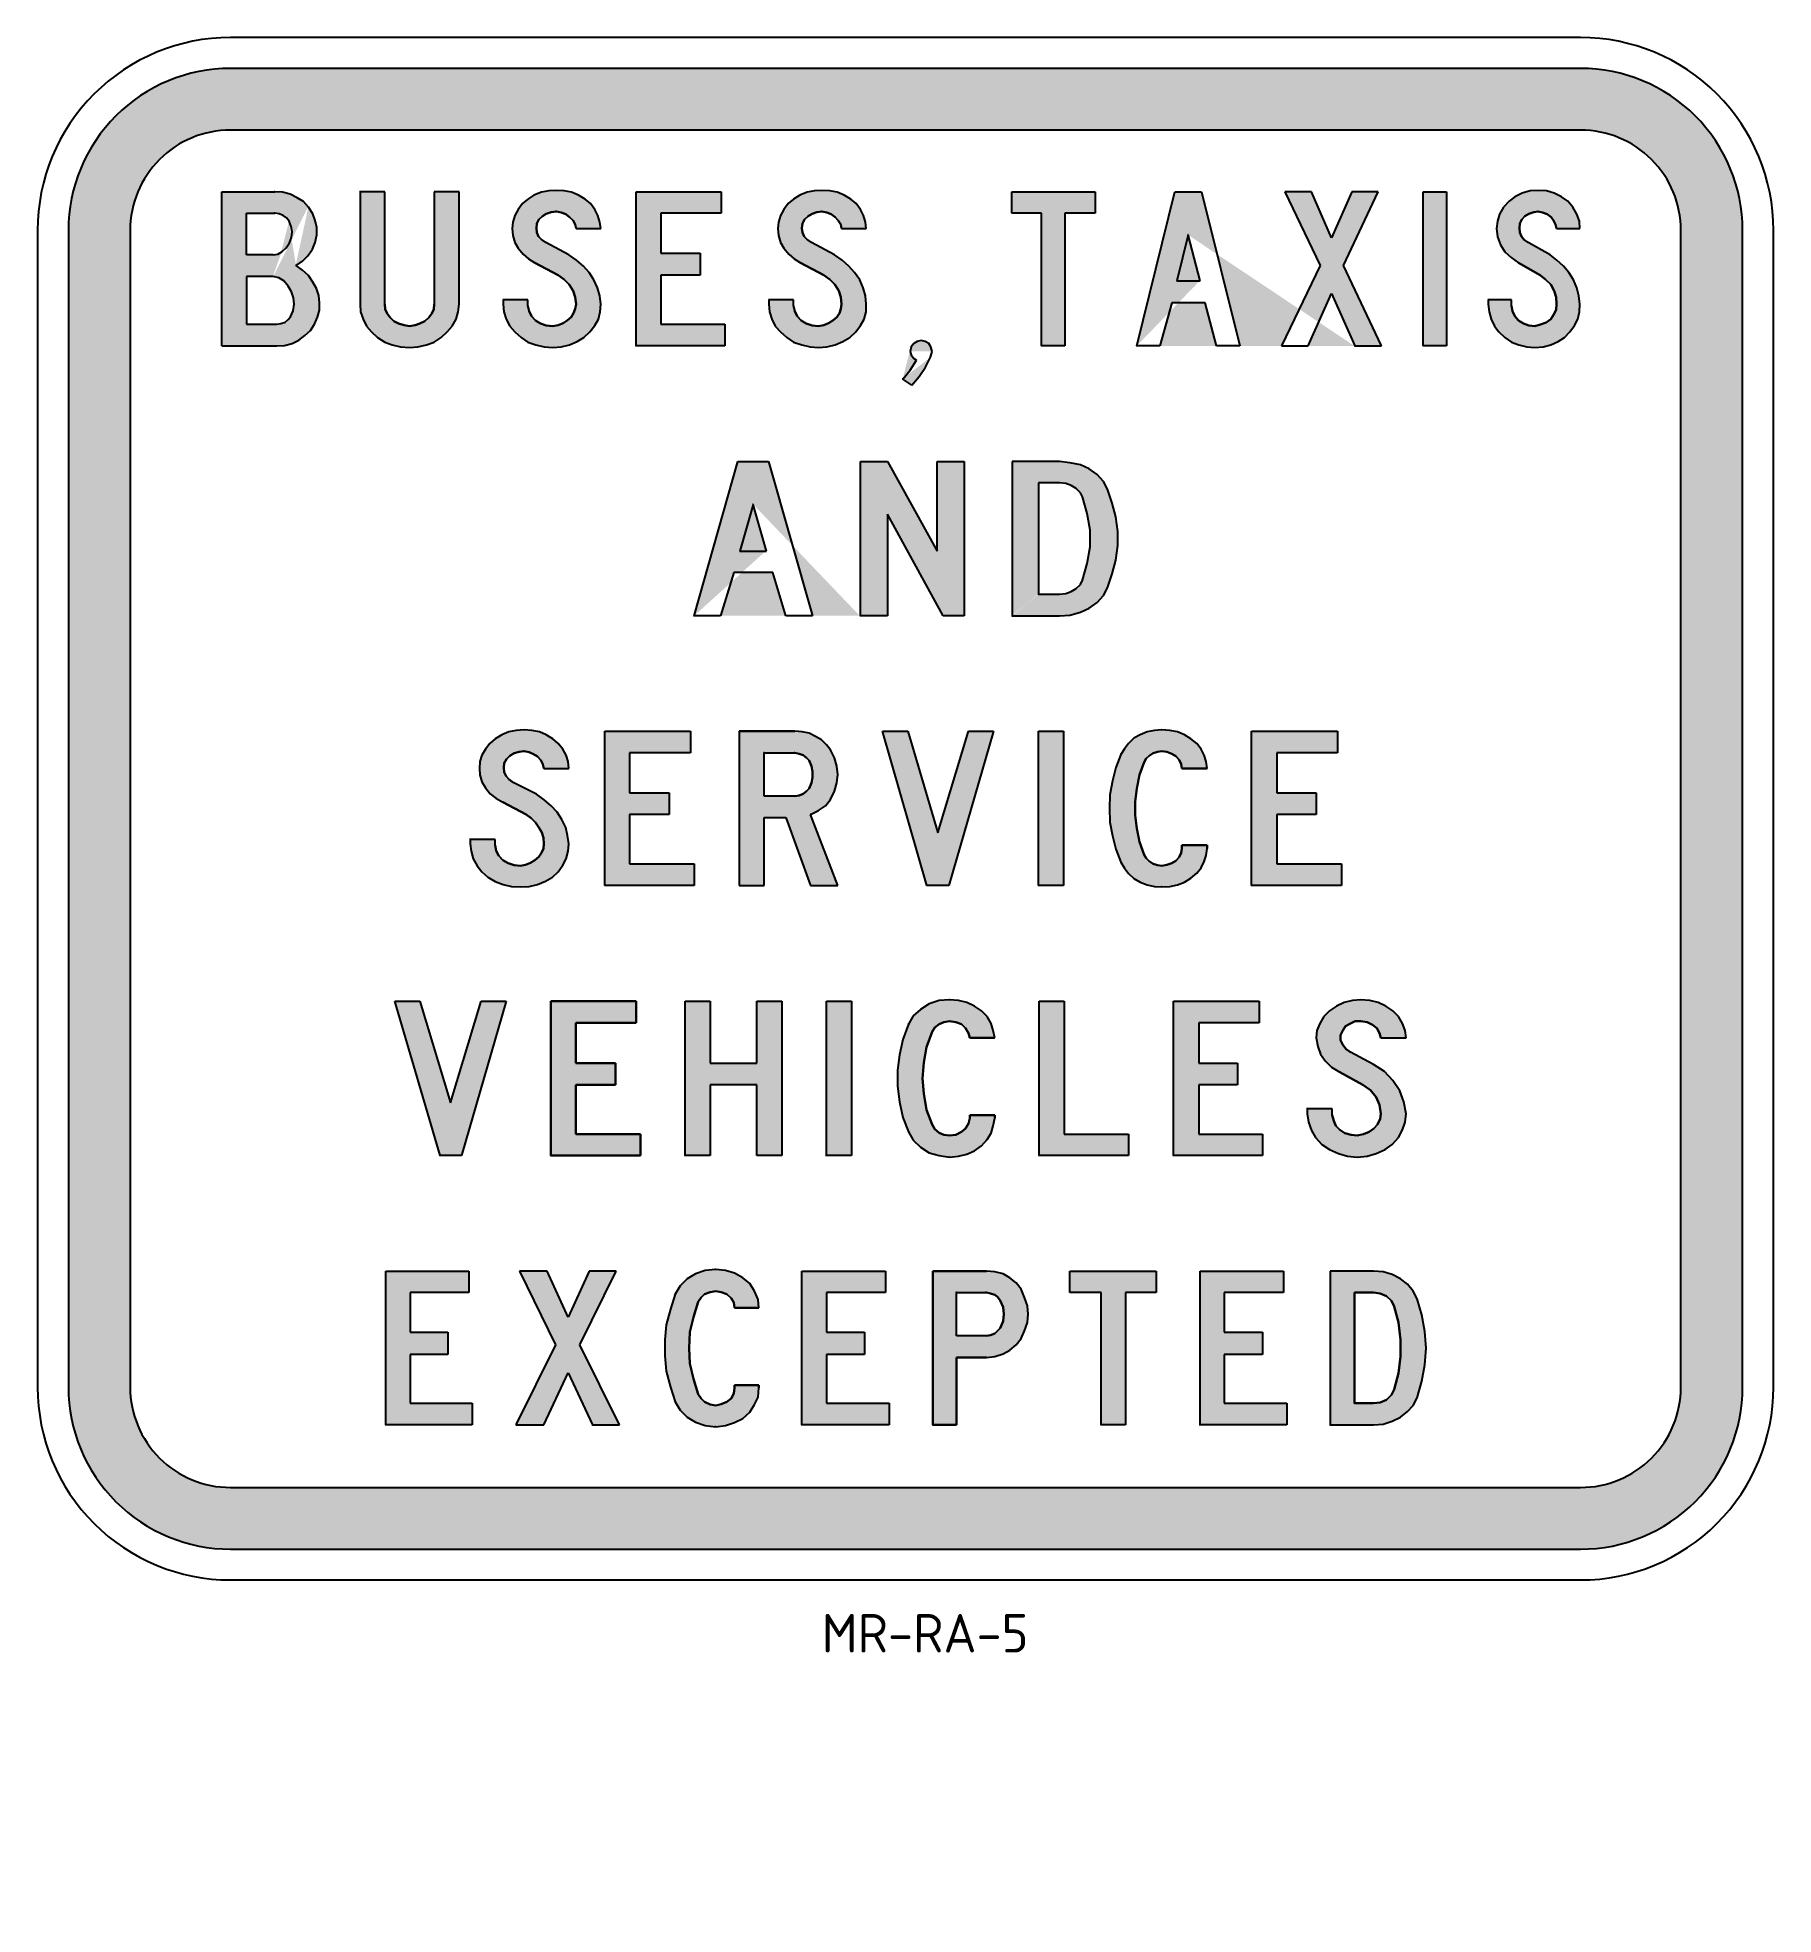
# Model space of a CAD drawing. Extents: x 171 to 284, y 140 to 262.
import ezdxf

# ---------------------------------------------------------------- set-up
doc = ezdxf.new("R2010")
doc.units = 0
doc.header["$MEASUREMENT"] = 0
doc.linetypes.add('CENTERX2', pattern=[101.6, 63.5, -12.7, 12.7, -12.7])
doc.layers.get('0').update_dxf_attribs({"linetype": 'CONTINUOUS'})
doc.layers.add('L35', color=3, linetype='CONTINUOUS')
doc.layers.add('T25', color=1, linetype='CONTINUOUS')
doc.styles.add('ISO', font='iso3098b.shx')

msp = doc.modelspace()

# ---------------------------------------------------------------- texts
at = {"layer": 'T25', "linetype": 'CENTERX2', "style": 'ISO'}
msp.add_text('MR-RA-5', height=2.5, dxfattribs=at).set_placement((222.02, 157.32))

# ---------------------------------------------------------------- hatches: boundary and pattern name
at = {"layer": 'T25', "linetype": 'CENTERX2'}
h = msp.add_hatch(color=256, dxfattribs=at)
edge = h.paths.add_edge_path(flags=16)
edge.add_line((183.7, 168.02), (271.2, 168.02))
edge.add_arc((271.2, 174.52), 6.5, 270, 360)
edge.add_line((277.7, 174.52), (277.7, 249.52))
edge.add_arc((271.2, 249.52), 6.5, 0, 90)
edge.add_line((271.2, 256.02), (183.7, 256.02))
edge.add_arc((183.7, 249.52), 6.5, 90, 180)
edge.add_line((177.2, 249.52), (177.2, 174.52))
edge.add_arc((183.7, 174.52), 6.5, 180, 270)
edge = h.paths.add_edge_path()
edge.add_line((183.7, 164.02), (271.2, 164.02))
edge.add_arc((271.2, 174.52), 10.5, 270, 360)
edge.add_line((281.7, 174.52), (281.7, 249.52))
edge.add_arc((271.2, 249.52), 10.5, 0, 90)
edge.add_line((271.2, 260.02), (183.7, 260.02))
edge.add_arc((183.7, 249.52), 10.5, 90, 180)
edge.add_line((173.2, 249.52), (173.2, 174.52))
edge.add_arc((183.7, 174.52), 10.5, 180, 270)
h = msp.add_hatch(color=256, dxfattribs=at)
h.paths.add_polyline_path([(188.37, 246.94), (187.95, 247.23), (188.37, 247.52), (188.72, 247.87), (189.01, 248.29), (189.2, 248.74), (189.3, 249.22), (189.3, 249.7), (189.2, 250.15), (189.04, 250.6), (188.75, 251.02), (188.43, 251.38), (188.02, 251.63), (187.57, 251.86), (187.08, 251.99), (186.57, 252.02), (183.13, 252.02), (183.13, 242.03), (186.7, 242.03), (187.21, 242.06), (187.69, 242.19), (188.14, 242.41), (188.53, 242.7), (188.88, 243.02), (189.14, 243.44), (189.33, 243.89), (189.46, 244.34), (189.46, 244.82), (189.43, 245.3), (189.27, 245.75), (189.04, 246.17), (188.75, 246.59)])
edge = h.paths.add_edge_path(flags=16)
edge.add_line((186.57, 252.02), (186.54, 252.02))
edge.add_line((186.57, 252.02), (186.54, 252.02))
h.paths.add_polyline_path([(186.83, 246.43), (186.47, 246.52), (184.74, 246.52), (184.74, 243.44), (186.7, 243.44), (186.96, 243.47), (187.24, 243.57), (187.44, 243.73), (187.6, 243.92), (187.76, 244.31), (187.82, 244.73), (187.79, 245.14), (187.66, 245.53), (187.44, 245.91), (187.15, 246.24)], flags=16)
h.paths.add_polyline_path([(186.76, 247.97), (187.02, 248.13), (187.31, 248.39), (187.53, 248.71), (187.66, 249.06), (187.69, 249.42), (187.63, 249.77), (187.5, 250.12), (187.34, 250.32), (187.12, 250.48), (186.86, 250.6), (186.57, 250.64), (184.74, 250.64), (184.74, 247.94), (186.47, 247.94)], flags=16)
edge = h.paths.add_edge_path(flags=16)
edge.add_line((186.57, 250.64), (186.54, 250.64))
edge.add_line((186.57, 250.64), (186.54, 250.64))
edge = h.paths.add_edge_path(flags=16)
edge.add_line((187.95, 247.23), (187.92, 247.23))
edge.add_line((188.75, 251.02), (188.72, 251.02))
edge.add_line((186.47, 246.52), (186.44, 246.52))
edge.add_line((187.02, 248.13), (186.99, 248.13))
edge.add_line((187.5, 250.12), (187.47, 250.12))
h.paths.add_polyline_path([(175.79, 153.24), (178.49, 153.24), (178.49, 148.74), (175.79, 148.74)], flags=9)
for points in [[(198.07, 243.31), (198.33, 243.76), (198.46, 244.24), (198.52, 244.73), (198.52, 252.02), (196.91, 252.02), (196.91, 244.73), (196.88, 244.4), (196.75, 244.12), (196.56, 243.86), (196.3, 243.63), (195.98, 243.47), (195.66, 243.38), (195.31, 243.31), (194.95, 243.38), (194.6, 243.47), (194.28, 243.63), (194.05, 243.86), (193.86, 244.12), (193.73, 244.4), (193.7, 244.73), (193.7, 252.02), (192.1, 252.02), (192.1, 244.73), (192.13, 244.24), (192.29, 243.76), (192.51, 243.31), (192.83, 242.93), (193.22, 242.57), (193.7, 242.28), (194.18, 242.09), (194.73, 241.96), (195.31, 241.93), (195.85, 241.96), (196.4, 242.09), (196.91, 242.28), (197.36, 242.57), (197.75, 242.93)], [(207.71, 244.73), (207.64, 245.27), (207.48, 245.79), (207.26, 246.3), (206.94, 246.78), (206.58, 247.2), (206.13, 247.58), (205.62, 247.94), (204.14, 248.74), (203.88, 248.9), (203.66, 249.13), (203.56, 249.38), (203.53, 249.67), (203.56, 249.96), (203.69, 250.22), (203.92, 250.44), (204.17, 250.6), (204.49, 250.7), (204.82, 250.73), (205.14, 250.67), (205.43, 250.57), (205.68, 250.38), (205.91, 250.15), (206.04, 249.9), (206.1, 249.64), (207.71, 249.64), (207.64, 250.06), (207.51, 250.48), (207.32, 250.86), (207.03, 251.25), (206.68, 251.54), (206.26, 251.79), (205.81, 251.99), (205.33, 252.08), (204.82, 252.11), (204.33, 252.08), (203.85, 251.99), (203.37, 251.79), (202.98, 251.54), (202.63, 251.25), (202.34, 250.86), (202.12, 250.48), (201.99, 250.06), (201.96, 249.64), (201.99, 249.19), (202.12, 248.74), (202.34, 248.36), (202.66, 247.97), (203.02, 247.68), (203.43, 247.42), (204.94, 246.62), (205.33, 246.33), (205.65, 246.01), (205.91, 245.59), (206.04, 245.18), (206.1, 244.73), (206.04, 244.44), (205.94, 244.15), (205.78, 243.89), (205.52, 243.67), (205.27, 243.51), (204.94, 243.38), (204.59, 243.31), (204.17, 243.34), (203.79, 243.47), (203.47, 243.67), (203.21, 243.95), (203.05, 244.28), (202.98, 244.63), (202.98, 245.02), (201.38, 245.02), (201.38, 244.73), (201.41, 244.24), (201.57, 243.76), (201.8, 243.31), (202.12, 242.93), (202.54, 242.57), (202.98, 242.28), (203.5, 242.09), (204.04, 241.96), (204.59, 241.93), (205.14, 241.96), (205.68, 242.09), (206.17, 242.32), (206.61, 242.57), (207, 242.93), (207.32, 243.34), (207.55, 243.76), (207.67, 244.24)], [(223.35, 247.58), (222.84, 247.94), (221.36, 248.74), (221.1, 248.9), (220.88, 249.13), (220.78, 249.38), (220.72, 249.67), (220.78, 249.96), (220.91, 250.22), (221.13, 250.44), (221.39, 250.6), (221.71, 250.7), (222.03, 250.73), (222.36, 250.67), (222.64, 250.57), (222.9, 250.38), (223.09, 250.15), (223.25, 249.9), (223.29, 249.64), (224.89, 249.64), (224.86, 250.06), (224.73, 250.48), (224.54, 250.86), (224.25, 251.25), (223.9, 251.54), (223.48, 251.79), (223.03, 251.99), (222.55, 252.08), (222.03, 252.11), (221.55, 252.08), (221.07, 251.99), (220.59, 251.79), (220.2, 251.54), (219.85, 251.25), (219.56, 250.86), (219.34, 250.48), (219.21, 250.06), (219.17, 249.64), (219.21, 249.19), (219.34, 248.74), (219.56, 248.36), (219.88, 247.97), (220.24, 247.68), (220.65, 247.42), (222.16, 246.62), (222.55, 246.33), (222.87, 246.01), (223.13, 245.59), (223.25, 245.18), (223.29, 244.73), (223.25, 244.44), (223.16, 244.15), (223, 243.89), (222.74, 243.67), (222.45, 243.51), (222.16, 243.38), (221.81, 243.31), (221.39, 243.34), (221.01, 243.47), (220.68, 243.67), (220.43, 243.95), (220.27, 244.28), (220.2, 244.63), (220.2, 245.02), (218.6, 245.02), (218.6, 244.73), (218.63, 244.24), (218.79, 243.76), (219.01, 243.31), (219.34, 242.93), (219.75, 242.57), (220.2, 242.28), (220.72, 242.09), (221.26, 241.96), (221.81, 241.93), (222.36, 241.96), (222.9, 242.09), (223.38, 242.32), (223.83, 242.57), (224.22, 242.93), (224.54, 243.34), (224.76, 243.76), (224.89, 244.24), (224.89, 244.73), (224.86, 245.27), (224.7, 245.79), (224.48, 246.3), (224.15, 246.78), (223.77, 247.2)], [(267.81, 248.74), (267.55, 248.9), (267.36, 249.13), (267.26, 249.38), (267.23, 249.67), (267.26, 249.96), (267.39, 250.22), (267.58, 250.44), (267.84, 250.6), (268.16, 250.7), (268.45, 250.73), (268.74, 250.67), (269.03, 250.57), (269.29, 250.38), (269.45, 250.15), (269.58, 249.9), (269.64, 249.64), (271.15, 249.64), (271.12, 250.12), (270.96, 250.57), (270.7, 251.02), (270.38, 251.41), (269.96, 251.7), (269.48, 251.92), (269, 252.08), (268.45, 252.11), (267.94, 252.08), (267.42, 251.92), (266.94, 251.7), (266.56, 251.41), (266.2, 251.02), (265.95, 250.57), (265.82, 250.12), (265.75, 249.64), (265.82, 249.09), (266.01, 248.58), (266.3, 248.13), (266.69, 247.75), (267.17, 247.42), (268.58, 246.62), (268.93, 246.33), (269.26, 246.01), (269.48, 245.59), (269.61, 245.18), (269.64, 244.73), (269.61, 244.37), (269.45, 244.05), (269.26, 243.76), (268.97, 243.54), (268.61, 243.41), (268.23, 243.31), (267.84, 243.34), (267.49, 243.47), (267.17, 243.67), (266.94, 243.95), (266.78, 244.28), (266.72, 244.63), (266.72, 245.02), (265.21, 245.02), (265.21, 244.73), (265.27, 244.24), (265.4, 243.76), (265.63, 243.31), (265.91, 242.93), (266.3, 242.57), (266.72, 242.28), (267.2, 242.09), (267.71, 241.96), (268.23, 241.93), (268.77, 241.96), (269.26, 242.09), (269.74, 242.32), (270.15, 242.57), (270.51, 242.93), (270.8, 243.34), (271.02, 243.76), (271.12, 244.24), (271.15, 244.73), (271.09, 245.27), (270.96, 245.79), (270.73, 246.3), (270.44, 246.78), (270.09, 247.2), (269.67, 247.58), (269.22, 247.94)], [(205.62, 209.74), (205.55, 210.29), (205.43, 210.8), (205.17, 211.32), (204.88, 211.8), (204.49, 212.22), (204.04, 212.6), (203.53, 212.96), (202.02, 213.73), (201.76, 213.92), (201.57, 214.14), (201.44, 214.4), (201.41, 214.69), (201.44, 214.98), (201.6, 215.24), (201.8, 215.46), (202.09, 215.62), (202.41, 215.72), (202.73, 215.75), (203.05, 215.69), (203.34, 215.56), (203.6, 215.4), (203.82, 215.17), (203.95, 214.92), (204.01, 214.63), (205.62, 214.63), (205.59, 215.08), (205.46, 215.49), (205.23, 215.88), (204.94, 216.26), (204.59, 216.55), (204.17, 216.81), (203.72, 217), (203.24, 217.1), (202.73, 217.13), (202.21, 217.1), (201.73, 217), (201.28, 216.81), (200.86, 216.55), (200.51, 216.26), (200.22, 215.88), (200, 215.49), (199.87, 215.08), (199.84, 214.63), (199.87, 214.21), (200, 213.76), (200.22, 213.37), (200.54, 212.99), (200.9, 212.7), (201.35, 212.44), (202.86, 211.64), (203.18, 211.41), (203.47, 211.12), (203.69, 210.8), (203.88, 210.48), (203.98, 210.13), (204.01, 209.74), (203.98, 209.45), (203.85, 209.17), (203.69, 208.91), (203.43, 208.68), (203.15, 208.52), (202.82, 208.39), (202.5, 208.33), (202.09, 208.36), (201.7, 208.49), (201.35, 208.68), (201.09, 208.97), (200.93, 209.29), (200.86, 209.65), (200.86, 210.03), (199.23, 210.03), (199.23, 209.74), (199.29, 209.26), (199.42, 208.78), (199.68, 208.33), (200, 207.94), (200.38, 207.59), (200.86, 207.3), (201.38, 207.11), (201.92, 206.98), (202.5, 206.95), (203.05, 206.98), (203.6, 207.11), (204.11, 207.33), (204.56, 207.59), (204.94, 207.94), (205.23, 208.36), (205.46, 208.78), (205.59, 209.26)], [(242.34, 211.61), (242.34, 212.47), (242.43, 213.34), (242.62, 214.21), (242.91, 215.04), (243.04, 215.27), (243.24, 215.46), (243.49, 215.62), (243.78, 215.72), (244.07, 215.75), (244.39, 215.72), (244.71, 215.59), (244.97, 215.43), (245.19, 215.2), (245.32, 214.92), (245.36, 214.63), (246.99, 214.63), (246.93, 215.08), (246.8, 215.49), (246.61, 215.88), (246.32, 216.26), (245.93, 216.55), (245.52, 216.81), (245.07, 217), (244.58, 217.1), (244.07, 217.13), (243.59, 217.1), (243.11, 217), (242.66, 216.81), (242.24, 216.59), (241.89, 216.26), (241.63, 215.91), (241.4, 215.53), (241.08, 214.69), (240.86, 213.82), (240.7, 212.92), (240.67, 212.06), (240.7, 211.16), (240.86, 210.26), (241.08, 209.39), (241.4, 208.56), (241.63, 208.17), (241.89, 207.82), (242.24, 207.5), (242.66, 207.27), (243.11, 207.08), (243.59, 206.98), (244.07, 206.95), (244.58, 206.98), (245.07, 207.08), (245.52, 207.27), (245.93, 207.53), (246.32, 207.85), (246.61, 208.2), (246.8, 208.59), (246.93, 209), (246.99, 209.45), (246.99, 209.65), (246.96, 209.65), (245.36, 209.65), (245.36, 209.45), (245.32, 209.17), (245.19, 208.88), (244.97, 208.65), (244.71, 208.49), (244.39, 208.39), (244.07, 208.33), (243.78, 208.36), (243.49, 208.46), (243.24, 208.62), (243.04, 208.81), (242.91, 209.04), (242.62, 209.87), (242.43, 210.74)], [(228.63, 195.58), (228.81, 196.57), (229.17, 197.56), (229.35, 197.83), (229.62, 198.06), (229.94, 198.19), (230.3, 198.24), (230.71, 198.19), (231.07, 198.06), (231.34, 197.79), (231.52, 197.47), (231.61, 197.16), (233.23, 197.16), (233.14, 197.65), (233.01, 198.1), (232.74, 198.55), (232.37, 198.92), (231.92, 199.23), (231.43, 199.46), (230.89, 199.59), (230.3, 199.64), (229.62, 199.59), (228.99, 199.37), (228.41, 199.01), (227.95, 198.6), (227.64, 198.06), (227.28, 197.07), (227.05, 196.07), (226.92, 195.08), (226.92, 194.04), (227.05, 193.01), (227.28, 192.01), (227.64, 191.07), (227.95, 190.53), (228.41, 190.08), (228.99, 189.71), (229.62, 189.53), (230.3, 189.44), (230.89, 189.49), (231.43, 189.62), (231.92, 189.85), (232.37, 190.17), (232.74, 190.57), (233.01, 190.98), (233.14, 191.47), (233.23, 191.97), (233.23, 192.15), (233.19, 192.15), (231.61, 192.15), (231.61, 191.97), (231.52, 191.61), (231.34, 191.29), (231.07, 191.07), (230.71, 190.89), (230.3, 190.84), (229.94, 190.89), (229.62, 191.02), (229.35, 191.25), (229.17, 191.56), (228.81, 192.51), (228.63, 193.55), (228.54, 194.54)], [(256.28, 196.25), (256.01, 196.43), (255.78, 196.71), (255.65, 197.02), (255.65, 197.34), (255.78, 197.65), (255.96, 197.92), (256.28, 198.1), (256.59, 198.24), (256.95, 198.24), (257.36, 198.19), (257.72, 198.01), (257.99, 197.79), (258.17, 197.47), (258.26, 197.16), (259.89, 197.16), (259.84, 197.65), (259.66, 198.1), (259.39, 198.55), (259.03, 198.92), (258.58, 199.23), (258.08, 199.46), (257.54, 199.59), (256.95, 199.64), (256.41, 199.59), (255.87, 199.46), (255.38, 199.23), (254.92, 198.92), (254.56, 198.55), (254.29, 198.1), (254.11, 197.65), (254.07, 197.16), (254.16, 196.61), (254.34, 196.12), (254.65, 195.67), (255.06, 195.26), (255.6, 194.95), (257.09, 194.13), (257.59, 193.77), (257.95, 193.32), (258.17, 192.83), (258.26, 192.24), (258.22, 191.92), (258.04, 191.56), (257.81, 191.29), (257.5, 191.07), (257.13, 190.93), (256.73, 190.84), (256.32, 190.89), (255.92, 190.98), (255.6, 191.2), (255.33, 191.47), (255.2, 191.79), (255.1, 192.15), (255.1, 192.56), (253.48, 192.56), (253.48, 192.24), (253.57, 191.7), (253.75, 191.16), (254.02, 190.71), (254.43, 190.26), (254.92, 189.94), (255.51, 189.67), (256.1, 189.49), (256.73, 189.44), (257.36, 189.49), (257.95, 189.67), (258.53, 189.94), (258.98, 190.26), (259.39, 190.71), (259.66, 191.2), (259.84, 191.7), (259.89, 192.24), (259.75, 193.01), (259.48, 193.73), (259.03, 194.4), (258.49, 194.99), (257.77, 195.44)], [(208.65, 195.53), (206.08, 195.53), (206.08, 198.15), (210, 198.15), (210, 199.55), (204.46, 199.55), (204.46, 189.53), (210.28, 189.53), (210.28, 190.93), (206.08, 190.93), (206.08, 194.13), (208.65, 194.13)], [(213.7, 179.07), (214.02, 180.06), (214.2, 180.33), (214.42, 180.56), (214.79, 180.69), (215.15, 180.74), (215.51, 180.69), (215.87, 180.56), (216.14, 180.29), (216.32, 180.02), (216.36, 179.66), (217.94, 179.66), (217.9, 180.2), (217.67, 180.74), (217.36, 181.24), (216.9, 181.6), (216.36, 181.91), (215.78, 182.09), (215.15, 182.14), (214.47, 182.09), (213.84, 181.87), (213.3, 181.55), (212.85, 181.1), (212.53, 180.56), (212.21, 179.57), (211.94, 178.57), (211.85, 177.58), (211.85, 176.55), (211.94, 175.55), (212.21, 174.52), (212.53, 173.57), (212.85, 173.03), (213.3, 172.58), (213.84, 172.26), (214.47, 172.04), (215.15, 171.94), (215.78, 172.04), (216.36, 172.22), (216.9, 172.49), (217.36, 172.89), (217.67, 173.39), (217.9, 173.88), (217.94, 174.47), (217.94, 174.65), (217.9, 174.65), (216.36, 174.65), (216.36, 174.47), (216.32, 174.11), (216.14, 173.79), (215.87, 173.57), (215.51, 173.43), (215.15, 173.34), (214.79, 173.39), (214.42, 173.57), (214.2, 173.79), (214.02, 174.06), (213.7, 175.06), (213.48, 176.05), (213.43, 177.04), (213.48, 178.08)]]:
    msp.add_hatch(color=256, dxfattribs=at).paths.add_polyline_path(points)
h = msp.add_hatch(color=256, dxfattribs=at)
h.paths.add_polyline_path([(262.51, 242.03), (261, 242.03), (261, 252.02), (262.51, 252.02)])
h.paths.add_polyline_path([(255.06, 245.43), (256.57, 242.03), (258.3, 242.03), (255.83, 247.23), (258.08, 252.02), (256.37, 252.02), (255.06, 249.03), (253.77, 252.02), (252.04, 252.02), (254.32, 247.23), (251.81, 242.03), (253.55, 242.03)])
h.paths.add_polyline_path([(246.54, 246.24), (245.77, 249.22), (245.03, 246.24)], flags=16)
h.paths.add_polyline_path([(243.94, 242.03), (242.43, 242.03), (244.91, 252.02), (246.64, 252.02), (249.11, 242.03), (247.6, 242.03), (246.87, 244.82), (244.71, 244.82)])
h.paths.add_polyline_path([(237.77, 242.03), (236.26, 242.03), (236.26, 250.64), (234.34, 250.64), (234.34, 252.02), (239.73, 252.02), (239.73, 250.64), (237.77, 250.64)])
h.paths.add_polyline_path([(215.74, 242.03), (209.99, 242.03), (209.99, 252.02), (215.51, 252.02), (215.51, 250.64), (211.59, 250.64), (211.59, 248.03), (214.13, 248.03), (214.13, 246.62), (211.59, 246.62), (211.59, 243.44), (215.74, 243.44)])
edge = h.paths.add_edge_path()
edge.add_line((261, 242.03), (260.97, 242.03))
edge.add_line((256.57, 242.03), (256.53, 242.03))
edge.add_line((245.77, 249.22), (245.74, 249.22))
edge.add_line((245.03, 246.24), (245, 246.24))
edge.add_line((246.54, 246.24), (246.51, 246.24))
edge.add_line((242.43, 242.03), (242.4, 242.03))
edge.add_line((236.26, 242.03), (236.23, 242.03))
edge.add_line((209.99, 242.03), (209.96, 242.03))
h = msp.add_hatch(color=256, dxfattribs=at)
h.paths.add_polyline_path([(227.85, 239.49), (227.27, 239.88), (227.75, 240.45), (228.17, 241.1), (227.98, 241.22), (227.82, 241.45), (227.75, 241.67), (227.82, 241.96), (227.98, 242.19), (228.2, 242.32), (228.46, 242.38), (228.72, 242.32), (228.97, 242.19), (229.1, 241.96), (229.17, 241.67), (229.07, 241.29), (228.75, 240.65), (228.33, 240.04)])
edge = h.paths.add_edge_path(flags=17)
edge.add_line((228.17, 241.1), (228.14, 241.1))
edge.add_line((228.17, 241.1), (228.14, 241.1))
edge = h.paths.add_edge_path()
edge.add_line((227.27, 239.88), (227.24, 239.88))
edge.add_line((229.07, 241.29), (229.04, 241.29))
edge.add_line((229.17, 241.67), (229.13, 241.67))
edge.add_line((227.75, 241.67), (227.72, 241.67))
h = msp.add_hatch(color=256, dxfattribs=at)
h.paths.add_polyline_path([(226.29, 224.53), (224.53, 224.53), (224.53, 234.54), (226.29, 234.54), (229.49, 228.73), (229.49, 234.54), (231.25, 234.54), (231.25, 224.53), (229.89, 224.53), (226.29, 231.12)])
h.paths.add_polyline_path([(218.44, 228.73), (217.58, 231.75), (216.72, 228.73)], flags=16)
h.paths.add_polyline_path([(215.46, 224.53), (213.75, 224.53), (216.59, 234.54), (218.57, 234.54), (221.41, 224.53), (219.7, 224.53), (218.84, 227.33), (216.32, 227.33)])
edge = h.paths.add_edge_path()
edge.add_line((224.53, 224.53), (224.48, 224.53))
edge.add_line((217.58, 231.75), (217.54, 231.75))
edge.add_line((216.72, 228.73), (216.68, 228.73))
edge.add_line((218.44, 228.73), (218.39, 228.73))
edge.add_line((213.75, 224.53), (213.7, 224.53))
h = msp.add_hatch(color=256, dxfattribs=at)
h.paths.add_polyline_path([(236.07, 233.15), (236.07, 225.93), (237.43, 225.93), (237.83, 225.98), (238.19, 226.11), (238.51, 226.29), (238.78, 226.56), (238.91, 226.83), (239.23, 227.91), (239.41, 229), (239.41, 230.08), (239.23, 231.16), (238.91, 232.24), (238.78, 232.51), (238.51, 232.79), (238.19, 232.97), (237.83, 233.1), (237.43, 233.15)], flags=16)
h.paths.add_polyline_path([(234.36, 234.54), (234.36, 224.53), (237.43, 224.53), (238.1, 224.58), (238.78, 224.76), (239.36, 225.03), (239.86, 225.39), (240.27, 225.84), (240.54, 226.34), (240.85, 227.24), (241.08, 228.14), (241.21, 229.09), (241.21, 229.99), (241.08, 230.94), (240.85, 231.84), (240.54, 232.74), (240.27, 233.24), (239.86, 233.69), (239.36, 234.05), (238.78, 234.32), (238.1, 234.45), (237.43, 234.54)])
edge = h.paths.add_edge_path()
edge.add_line((236.07, 225.93), (236.03, 225.93))
edge.add_line((234.36, 224.53), (234.31, 224.53))
h.paths.add_polyline_path([(259.28, 144.84), (265.61, 144.84), (265.61, 140.34), (259.28, 140.34)], flags=9)
h = msp.add_hatch(color=256, dxfattribs=at)
h.paths.add_polyline_path([(213.75, 207.05), (207.96, 207.05), (207.96, 217.04), (213.52, 217.04), (213.52, 215.65), (209.57, 215.65), (209.57, 213.05), (212.14, 213.05), (212.14, 211.64), (209.57, 211.64), (209.57, 208.46), (213.75, 208.46)])
h.paths.add_polyline_path([(237.68, 207.05), (236.07, 207.05), (236.07, 217.04), (237.68, 217.04)])
h.paths.add_polyline_path([(230.26, 207.05), (228.84, 207.05), (225.95, 217.04), (227.59, 217.04), (229.55, 210.45), (231.54, 217.04), (233.15, 217.04)])
h.paths.add_polyline_path([(255.7, 207.05), (249.88, 207.05), (249.88, 217.04), (255.44, 217.04), (255.44, 215.65), (251.52, 215.65), (251.52, 213.05), (254.06, 213.05), (254.06, 211.64), (251.52, 211.64), (251.52, 208.46), (255.7, 208.46)])
edge = h.paths.add_edge_path()
edge.add_line((207.96, 207.05), (207.93, 207.05))
edge.add_line((236.07, 207.05), (236.04, 207.05))
edge.add_line((228.84, 207.05), (228.81, 207.05))
edge.add_line((249.88, 207.05), (249.85, 207.05))
h = msp.add_hatch(color=256, dxfattribs=at)
h.paths.add_polyline_path([(221.3, 211.64), (221.81, 211.9), (222.26, 212.22), (222.58, 212.63), (222.84, 213.15), (223, 213.69), (223.06, 214.24), (223, 214.79), (222.84, 215.33), (222.58, 215.85), (222.32, 216.17), (222, 216.49), (221.62, 216.71), (221.2, 216.91), (220.75, 217), (220.27, 217.04), (220.24, 217.04), (216.67, 217.04), (216.67, 207.05), (218.28, 207.05), (218.28, 211.45), (219.69, 211.45), (221.3, 207.05), (223.06, 207.05)])
h.paths.add_polyline_path([(218.28, 212.83), (218.28, 215.65), (220.27, 215.65), (220.56, 215.59), (220.81, 215.49), (221.04, 215.33), (221.2, 215.14), (221.36, 214.79), (221.42, 214.43), (221.42, 214.05), (221.36, 213.69), (221.2, 213.34), (221.04, 213.15), (220.81, 212.99), (220.56, 212.89), (220.27, 212.83)], flags=16)
h = msp.add_hatch(color=256, dxfattribs=at)
h.paths.add_polyline_path([(198.68, 189.53), (197.29, 189.53), (194.35, 199.55), (195.98, 199.55), (197.96, 192.96), (199.95, 199.55), (201.57, 199.55)])
h.paths.add_polyline_path([(223.94, 189.53), (222.32, 189.53), (222.32, 199.55), (223.94, 199.55)])
h.paths.add_polyline_path([(214.79, 189.53), (213.16, 189.53), (213.16, 199.55), (214.79, 199.55), (214.79, 195.53), (217.81, 195.53), (217.81, 199.55), (219.43, 199.55), (219.43, 189.53), (217.81, 189.53), (217.81, 194.13), (214.79, 194.13)])
h.paths.add_polyline_path([(250.59, 189.53), (244.82, 189.53), (244.82, 199.55), (250.37, 199.55), (250.37, 198.15), (246.45, 198.15), (246.45, 195.53), (248.97, 195.53), (248.97, 194.13), (246.45, 194.13), (246.45, 190.93), (250.59, 190.93)])
h.paths.add_polyline_path([(241.89, 189.53), (236.12, 189.53), (236.12, 199.55), (237.74, 199.55), (237.74, 190.93), (241.89, 190.93)])
edge = h.paths.add_edge_path()
edge.add_line((197.29, 189.53), (197.24, 189.53))
edge.add_line((222.32, 189.53), (222.27, 189.53))
edge.add_line((213.16, 189.53), (213.12, 189.53))
edge.add_line((244.82, 189.53), (244.78, 189.53))
edge.add_line((236.12, 189.53), (236.07, 189.53))
h = msp.add_hatch(color=256, dxfattribs=at)
h.paths.add_polyline_path([(205.58, 175.46), (207.16, 172.08), (208.92, 172.08), (206.35, 177.27), (208.7, 182.05), (206.94, 182.05), (205.58, 179.07), (204.23, 182.05), (202.43, 182.05), (204.77, 177.27), (202.2, 172.08), (204.01, 172.08)])
h.paths.add_polyline_path([(199.36, 172.08), (193.77, 172.08), (193.77, 182.05), (199.14, 182.05), (199.14, 180.65), (195.35, 180.65), (195.35, 178.08), (197.78, 178.08), (197.78, 176.64), (195.35, 176.64), (195.35, 173.48), (199.36, 173.48)])
h.paths.add_polyline_path([(226.38, 172.08), (220.74, 172.08), (220.74, 182.05), (226.15, 182.05), (226.15, 180.65), (222.32, 180.65), (222.32, 178.08), (224.8, 178.08), (224.8, 176.64), (222.32, 176.64), (222.32, 173.48), (226.38, 173.48)])
h.paths.add_polyline_path([(252.17, 172.08), (246.54, 172.08), (246.54, 182.05), (251.95, 182.05), (251.95, 180.65), (248.11, 180.65), (248.11, 178.08), (250.59, 178.08), (250.59, 176.64), (248.11, 176.64), (248.11, 173.48), (252.17, 173.48)])
h.paths.add_polyline_path([(241.71, 172.08), (240.13, 172.08), (240.13, 180.65), (238.1, 180.65), (238.1, 182.05), (243.69, 182.05), (243.69, 180.65), (241.71, 180.65)])
edge = h.paths.add_edge_path()
edge.add_line((207.16, 172.08), (207.12, 172.08))
edge.add_line((193.77, 172.08), (193.72, 172.08))
edge.add_line((220.74, 172.08), (220.69, 172.08))
edge.add_line((246.54, 172.08), (246.49, 172.08))
edge.add_line((240.13, 172.08), (240.09, 172.08))
h = msp.add_hatch(color=256, dxfattribs=at)
h.paths.add_polyline_path([(234.63, 177.27), (234.95, 177.67), (235.17, 178.17), (235.35, 178.71), (235.4, 179.25), (235.35, 179.79), (235.17, 180.33), (234.95, 180.87), (234.63, 181.28), (234.22, 181.6), (233.77, 181.87), (233.23, 182), (232.69, 182.05), (232.64, 182.05), (229.22, 182.05), (229.22, 172.08), (230.75, 172.08), (230.75, 176.45), (232.69, 176.45), (233.23, 176.5), (233.77, 176.68), (234.22, 176.91)])
h.paths.add_polyline_path([(230.75, 177.85), (230.75, 180.65), (232.69, 180.65), (232.96, 180.6), (233.23, 180.51), (233.41, 180.38), (233.59, 180.15), (233.77, 179.7), (233.82, 179.25), (233.77, 178.8), (233.59, 178.35), (233.41, 178.17), (233.23, 177.99), (232.96, 177.9), (232.69, 177.85)], flags=16)
h = msp.add_hatch(color=256, dxfattribs=at)
h.paths.add_polyline_path([(261.1, 178.12), (260.92, 179.21), (260.61, 180.24), (260.34, 180.74), (259.98, 181.19), (259.52, 181.55), (258.98, 181.82), (258.4, 182), (257.77, 182.05), (254.97, 182.05), (254.97, 172.08), (257.77, 172.08), (258.4, 172.13), (258.98, 172.31), (259.52, 172.58), (259.98, 172.94), (260.34, 173.34), (260.61, 173.84), (260.92, 174.92), (261.1, 175.96), (261.19, 177.04)])
h.paths.add_polyline_path([(256.55, 180.65), (257.77, 180.65), (258.22, 180.6), (258.62, 180.42), (258.94, 180.11), (259.12, 179.75), (259.39, 178.71), (259.52, 177.58), (259.52, 176.5), (259.39, 175.42), (259.12, 174.38), (258.94, 174.02), (258.62, 173.7), (258.22, 173.52), (257.77, 173.48), (256.55, 173.48)], flags=16)

# ---------------------------------------------------------------- linework, layer by layer
at = {"color": 1}
for p, q in [((183.13, 242.03), (183.13, 252.02)), ((183.13, 252.02), (186.57, 252.02)), ((186.57, 252.02), (186.54, 252.02)), ((186.57, 252.02), (186.54, 252.02)), ((187.08, 251.99), (186.57, 252.02)), ((187.57, 251.86), (187.08, 251.99)), ((192.1, 252.02), (192.06, 252.02)), ((192.1, 252.02), (192.1, 244.73)), ((193.7, 252.02), (192.1, 252.02)), ((193.7, 244.73), (193.7, 252.02)), ((198.52, 252.02), (196.91, 252.02)), ((196.91, 252.02), (196.91, 244.73)), ((198.52, 244.73), (198.52, 252.02)), ((203.85, 251.99), (203.37, 251.79)), ((204.33, 252.08), (203.85, 251.99)), ((204.82, 252.11), (204.33, 252.08)), ((205.33, 252.08), (204.82, 252.11)), ((205.81, 251.99), (205.33, 252.08)), ((206.26, 251.79), (205.81, 251.99)), ((209.99, 242.03), (209.99, 252.02)), ((209.99, 252.02), (215.51, 252.02)), ((215.51, 252.02), (215.51, 250.64)), ((221.07, 251.99), (220.59, 251.79)), ((221.55, 252.08), (221.07, 251.99)), ((222.03, 252.11), (221.55, 252.08)), ((222.55, 252.08), (222.03, 252.11)), ((223.03, 251.99), (222.55, 252.08)), ((223.48, 251.79), (223.03, 251.99)), ((234.34, 250.64), (234.34, 252.02)), ((234.34, 252.02), (239.73, 252.02)), ((239.73, 252.02), (239.73, 250.64)), ((242.43, 242.03), (244.91, 252.02)), ((244.91, 252.02), (246.64, 252.02)), ((246.64, 252.02), (249.11, 242.03)), ((253.77, 252.02), (252.04, 252.02)), ((252.04, 252.02), (254.32, 247.23)), ((255.06, 249.03), (253.77, 252.02)), ((256.37, 252.02), (255.06, 249.03)), ((255.83, 247.23), (258.08, 252.02)), ((258.08, 252.02), (256.37, 252.02)), ((261, 242.03), (261, 252.02)), ((261, 252.02), (262.51, 252.02)), ((262.51, 252.02), (262.51, 242.03)), ((267.42, 251.92), (266.94, 251.7)), ((267.94, 252.08), (267.42, 251.92)), ((268.45, 252.11), (267.94, 252.08)), ((269, 252.08), (268.45, 252.11)), ((269.48, 251.92), (269, 252.08)), ((269.96, 251.7), (269.48, 251.92)), ((188.02, 251.63), (187.57, 251.86)), ((188.43, 251.38), (188.02, 251.63)), ((188.75, 251.02), (188.43, 251.38)), ((188.75, 251.02), (188.72, 251.02)), ((189.04, 250.6), (188.75, 251.02)), ((202.34, 250.86), (202.12, 250.48)), ((202.63, 251.25), (202.34, 250.86)), ((202.98, 251.54), (202.63, 251.25)), ((203.37, 251.79), (202.98, 251.54)), ((204.49, 250.7), (204.17, 250.6)), ((204.82, 250.73), (204.49, 250.7)), ((204.82, 250.73), (204.78, 250.73)), ((205.14, 250.67), (204.82, 250.73)), ((205.43, 250.57), (205.14, 250.67)), ((206.68, 251.54), (206.26, 251.79)), ((207.03, 251.25), (206.68, 251.54)), ((207.32, 250.86), (207.03, 251.25)), ((207.51, 250.48), (207.32, 250.86)), ((219.56, 250.86), (219.34, 250.48)), ((219.85, 251.25), (219.56, 250.86)), ((220.2, 251.54), (219.85, 251.25)), ((220.59, 251.79), (220.2, 251.54)), ((221.71, 250.7), (221.39, 250.6)), ((222.03, 250.73), (221.71, 250.7)), ((222.03, 250.73), (222, 250.73)), ((222.36, 250.67), (222.03, 250.73)), ((222.64, 250.57), (222.36, 250.67)), ((223.9, 251.54), (223.48, 251.79)), ((224.25, 251.25), (223.9, 251.54)), ((224.54, 250.86), (224.25, 251.25)), ((224.73, 250.48), (224.54, 250.86)), ((266.2, 251.02), (265.95, 250.57)), ((266.56, 251.41), (266.2, 251.02)), ((266.94, 251.7), (266.56, 251.41)), ((268.16, 250.7), (267.84, 250.6)), ((268.45, 250.73), (268.16, 250.7)), ((268.45, 250.73), (268.42, 250.73)), ((268.74, 250.67), (268.45, 250.73)), ((269.03, 250.57), (268.74, 250.67)), ((270.38, 251.41), (269.96, 251.7)), ((270.7, 251.02), (270.38, 251.41)), ((270.96, 250.57), (270.7, 251.02)), ((184.74, 247.94), (184.74, 250.64)), ((184.74, 250.64), (186.57, 250.64)), ((186.57, 250.64), (186.54, 250.64)), ((186.57, 250.64), (186.54, 250.64)), ((186.86, 250.6), (186.57, 250.64)), ((187.12, 250.48), (186.86, 250.6)), ((187.34, 250.32), (187.12, 250.48)), ((187.5, 250.12), (187.34, 250.32)), ((187.5, 250.12), (187.47, 250.12)), ((187.63, 249.77), (187.5, 250.12)), ((187.69, 249.42), (187.63, 249.77)), ((189.2, 250.15), (189.04, 250.6)), ((189.3, 249.7), (189.2, 250.15)), ((189.3, 249.22), (189.3, 249.7)), ((201.99, 250.06), (201.96, 249.64)), ((201.96, 249.64), (201.99, 249.19)), ((202.12, 250.48), (201.99, 250.06)), ((203.56, 249.96), (203.53, 249.67)), ((203.53, 249.67), (203.56, 249.38)), ((203.69, 250.22), (203.56, 249.96)), ((203.92, 250.44), (203.69, 250.22)), ((204.17, 250.6), (203.92, 250.44)), ((205.68, 250.38), (205.43, 250.57)), ((205.91, 250.15), (205.68, 250.38)), ((206.04, 249.9), (205.91, 250.15)), ((206.1, 249.64), (206.04, 249.9)), ((206.1, 249.64), (207.71, 249.64)), ((207.64, 250.06), (207.51, 250.48)), ((207.71, 249.64), (207.64, 250.06)), ((215.51, 250.64), (211.59, 250.64)), ((211.59, 250.64), (211.59, 248.03)), ((219.21, 250.06), (219.17, 249.64)), ((219.17, 249.64), (219.21, 249.19)), ((219.34, 250.48), (219.21, 250.06)), ((220.78, 249.96), (220.72, 249.67)), ((220.72, 249.67), (220.78, 249.38)), ((220.91, 250.22), (220.78, 249.96)), ((221.13, 250.44), (220.91, 250.22)), ((221.39, 250.6), (221.13, 250.44)), ((222.9, 250.38), (222.64, 250.57)), ((223.09, 250.15), (222.9, 250.38)), ((223.25, 249.9), (223.09, 250.15)), ((223.29, 249.64), (223.25, 249.9)), ((223.29, 249.64), (224.89, 249.64)), ((224.86, 250.06), (224.73, 250.48)), ((224.89, 249.64), (224.86, 250.06)), ((236.26, 250.64), (234.34, 250.64)), ((236.26, 242.03), (236.26, 250.64)), ((239.73, 250.64), (237.77, 250.64)), ((237.77, 250.64), (237.77, 242.03)), ((265.82, 250.12), (265.75, 249.64)), ((265.75, 249.64), (265.82, 249.09)), ((265.95, 250.57), (265.82, 250.12)), ((267.26, 249.96), (267.23, 249.67)), ((267.23, 249.67), (267.26, 249.38)), ((267.39, 250.22), (267.26, 249.96)), ((267.58, 250.44), (267.39, 250.22)), ((267.84, 250.6), (267.58, 250.44)), ((269.29, 250.38), (269.03, 250.57)), ((269.45, 250.15), (269.29, 250.38)), ((269.58, 249.9), (269.45, 250.15)), ((269.64, 249.64), (269.58, 249.9)), ((269.64, 249.64), (271.15, 249.64)), ((271.12, 250.12), (270.96, 250.57)), ((271.15, 249.64), (271.12, 250.12)), ((187.02, 248.13), (187.31, 248.39)), ((187.31, 248.39), (187.53, 248.71)), ((187.53, 248.71), (187.66, 249.06)), ((187.66, 249.06), (187.69, 249.42)), ((188.72, 247.87), (189.01, 248.29)), ((189.01, 248.29), (189.2, 248.74)), ((189.2, 248.74), (189.3, 249.22)), ((201.99, 249.19), (202.12, 248.74)), ((202.12, 248.74), (202.34, 248.36)), ((202.34, 248.36), (202.66, 247.97)), ((203.56, 249.38), (203.66, 249.13)), ((203.66, 249.13), (203.88, 248.9)), ((203.88, 248.9), (204.14, 248.74)), ((204.14, 248.74), (204.11, 248.74)), ((204.14, 248.74), (204.11, 248.74)), ((205.62, 247.94), (204.14, 248.74)), ((219.21, 249.19), (219.34, 248.74)), ((219.34, 248.74), (219.56, 248.36)), ((219.56, 248.36), (219.88, 247.97)), ((220.78, 249.38), (220.88, 249.13)), ((220.88, 249.13), (221.1, 248.9)), ((221.1, 248.9), (221.36, 248.74)), ((221.36, 248.74), (221.33, 248.74)), ((221.36, 248.74), (221.33, 248.74)), ((222.84, 247.94), (221.36, 248.74)), ((245.77, 249.22), (245.03, 246.24)), ((245.77, 249.22), (245.74, 249.22)), ((246.54, 246.24), (245.77, 249.22)), ((265.82, 249.09), (266.01, 248.58)), ((266.01, 248.58), (266.3, 248.13)), ((267.26, 249.38), (267.36, 249.13)), ((267.36, 249.13), (267.55, 248.9)), ((267.55, 248.9), (267.81, 248.74)), ((267.81, 248.74), (267.78, 248.74)), ((267.81, 248.74), (267.78, 248.74)), ((269.22, 247.94), (267.81, 248.74)), ((186.47, 247.94), (184.74, 247.94)), ((186.47, 247.94), (186.76, 247.97)), ((186.76, 247.97), (187.02, 248.13)), ((187.02, 248.13), (186.99, 248.13)), ((187.95, 247.23), (187.92, 247.23)), ((187.95, 247.23), (188.37, 247.52)), ((188.37, 246.94), (187.95, 247.23)), ((188.37, 247.52), (188.72, 247.87)), ((202.66, 247.97), (203.02, 247.68)), ((203.02, 247.68), (203.43, 247.42)), ((203.43, 247.42), (203.4, 247.42)), ((203.43, 247.42), (203.4, 247.42)), ((204.94, 246.62), (203.43, 247.42)), ((206.13, 247.58), (205.62, 247.94)), ((206.58, 247.2), (206.13, 247.58)), ((206.94, 246.78), (206.58, 247.2)), ((211.59, 248.03), (214.13, 248.03)), ((214.13, 248.03), (214.13, 246.62)), ((219.88, 247.97), (220.24, 247.68)), ((220.24, 247.68), (220.65, 247.42)), ((220.65, 247.42), (220.62, 247.42)), ((220.65, 247.42), (220.62, 247.42)), ((222.16, 246.62), (220.65, 247.42)), ((223.35, 247.58), (222.84, 247.94)), ((223.77, 247.2), (223.35, 247.58)), ((224.15, 246.78), (223.77, 247.2)), ((254.32, 247.23), (251.81, 242.03)), ((258.3, 242.03), (255.83, 247.23)), ((266.3, 248.13), (266.69, 247.75)), ((266.69, 247.75), (267.17, 247.42)), ((267.17, 247.42), (267.13, 247.42)), ((267.17, 247.42), (267.13, 247.42)), ((268.58, 246.62), (267.17, 247.42)), ((269.67, 247.58), (269.22, 247.94)), ((270.09, 247.2), (269.67, 247.58)), ((270.44, 246.78), (270.09, 247.2)), ((186.47, 246.52), (184.74, 246.52)), ((184.74, 246.52), (184.74, 243.44)), ((186.47, 246.52), (186.44, 246.52)), ((186.83, 246.43), (186.47, 246.52)), ((187.15, 246.24), (186.83, 246.43)), ((187.44, 245.91), (187.15, 246.24)), ((187.66, 245.53), (187.44, 245.91)), ((188.75, 246.59), (188.37, 246.94)), ((189.04, 246.17), (188.75, 246.59)), ((189.27, 245.75), (189.04, 246.17)), ((204.94, 246.62), (204.91, 246.62)), ((205.33, 246.33), (204.94, 246.62)), ((205.65, 246.01), (205.33, 246.33)), ((205.91, 245.59), (205.65, 246.01)), ((207.26, 246.3), (206.94, 246.78)), ((207.48, 245.79), (207.26, 246.3)), ((214.13, 246.62), (211.59, 246.62)), ((211.59, 246.62), (211.59, 243.44)), ((222.16, 246.62), (222.13, 246.62)), ((222.55, 246.33), (222.16, 246.62)), ((222.87, 246.01), (222.55, 246.33)), ((223.13, 245.59), (222.87, 246.01)), ((224.48, 246.3), (224.15, 246.78)), ((224.7, 245.79), (224.48, 246.3)), ((245.03, 246.24), (245, 246.24)), ((245.03, 246.24), (246.54, 246.24)), ((246.54, 246.24), (246.51, 246.24)), ((268.58, 246.62), (268.55, 246.62)), ((268.93, 246.33), (268.58, 246.62)), ((269.26, 246.01), (268.93, 246.33)), ((269.48, 245.59), (269.26, 246.01)), ((270.73, 246.3), (270.44, 246.78)), ((270.96, 245.79), (270.73, 246.3)), ((187.79, 245.14), (187.66, 245.53)), ((187.76, 244.31), (187.82, 244.73)), ((187.82, 244.73), (187.79, 245.14)), ((189.43, 245.3), (189.27, 245.75)), ((189.46, 244.82), (189.43, 245.3)), ((189.46, 244.34), (189.46, 244.82)), ((192.1, 244.73), (192.13, 244.24)), ((193.7, 244.73), (193.73, 244.4)), ((196.91, 244.73), (196.88, 244.73)), ((196.88, 244.4), (196.91, 244.73)), ((196.91, 244.73), (196.88, 244.73)), ((198.46, 244.24), (198.52, 244.73)), ((201.38, 245.02), (201.35, 245.02)), ((201.38, 245.02), (201.38, 244.73)), ((202.98, 245.02), (201.38, 245.02)), ((201.38, 244.73), (201.41, 244.24)), ((202.98, 244.63), (202.98, 245.02)), ((202.98, 244.63), (203.05, 244.28)), ((206.04, 245.18), (205.91, 245.59)), ((206.1, 244.73), (206.04, 245.18)), ((206.04, 244.44), (206.1, 244.73)), ((206.1, 244.73), (206.07, 244.73)), ((207.64, 245.27), (207.48, 245.79)), ((207.71, 244.73), (207.64, 245.27)), ((207.67, 244.24), (207.71, 244.73)), ((218.6, 245.02), (218.56, 245.02)), ((218.6, 245.02), (218.6, 244.73)), ((220.2, 245.02), (218.6, 245.02)), ((218.6, 244.73), (218.63, 244.24)), ((220.2, 244.63), (220.2, 245.02)), ((220.2, 244.63), (220.27, 244.28)), ((223.25, 245.18), (223.13, 245.59)), ((223.29, 244.73), (223.25, 245.18)), ((223.25, 244.44), (223.29, 244.73)), ((223.29, 244.73), (223.25, 244.73)), ((224.86, 245.27), (224.7, 245.79)), ((224.89, 244.73), (224.86, 245.27)), ((224.89, 244.24), (224.89, 244.73)), ((244.71, 244.82), (243.94, 242.03)), ((246.87, 244.82), (244.71, 244.82)), ((247.6, 242.03), (246.87, 244.82)), ((253.55, 242.03), (255.06, 245.43)), ((255.06, 245.43), (256.57, 242.03)), ((265.21, 245.02), (265.18, 245.02)), ((265.21, 245.02), (265.21, 244.73)), ((266.72, 245.02), (265.21, 245.02)), ((265.21, 244.73), (265.27, 244.24)), ((266.72, 244.63), (266.72, 245.02)), ((266.72, 244.63), (266.78, 244.28)), ((269.61, 245.18), (269.48, 245.59)), ((269.64, 244.73), (269.61, 245.18)), ((269.61, 244.37), (269.64, 244.73)), ((269.64, 244.73), (269.61, 244.73)), ((271.09, 245.27), (270.96, 245.79)), ((271.15, 244.73), (271.09, 245.27)), ((271.12, 244.24), (271.15, 244.73)), ((184.74, 243.44), (186.7, 243.44)), ((186.7, 243.44), (186.96, 243.47)), ((186.96, 243.47), (187.24, 243.57)), ((187.24, 243.57), (187.44, 243.73)), ((187.44, 243.73), (187.6, 243.92)), ((187.6, 243.92), (187.76, 244.31)), ((188.88, 243.02), (189.14, 243.44)), ((189.14, 243.44), (189.33, 243.89)), ((189.33, 243.89), (189.46, 244.34)), ((192.13, 244.24), (192.29, 243.76)), ((192.29, 243.76), (192.51, 243.31)), ((193.73, 244.4), (193.86, 244.12)), ((193.86, 244.12), (194.05, 243.86)), ((194.05, 243.86), (194.28, 243.63)), ((194.28, 243.63), (194.6, 243.47)), ((194.6, 243.47), (194.95, 243.38)), ((194.95, 243.38), (195.31, 243.31)), ((195.31, 243.31), (195.66, 243.38)), ((195.66, 243.38), (195.98, 243.47)), ((195.98, 243.47), (196.3, 243.63)), ((196.3, 243.63), (196.56, 243.86)), ((196.56, 243.86), (196.75, 244.12)), ((196.75, 244.12), (196.88, 244.4)), ((198.07, 243.31), (198.33, 243.76)), ((198.33, 243.76), (198.46, 244.24)), ((201.41, 244.24), (201.57, 243.76)), ((201.57, 243.76), (201.8, 243.31)), ((203.05, 244.28), (203.21, 243.95)), ((203.21, 243.95), (203.47, 243.67)), ((203.47, 243.67), (203.79, 243.47)), ((203.79, 243.47), (204.17, 243.34)), ((204.59, 243.31), (204.94, 243.38)), ((204.94, 243.38), (205.27, 243.51)), ((205.27, 243.51), (205.52, 243.67)), ((205.52, 243.67), (205.78, 243.89)), ((205.78, 243.89), (205.94, 244.15)), ((205.94, 244.15), (206.04, 244.44)), ((207.32, 243.34), (207.55, 243.76)), ((207.55, 243.76), (207.67, 244.24)), ((211.59, 243.44), (215.74, 243.44)), ((215.74, 243.44), (215.74, 242.03)), ((218.63, 244.24), (218.79, 243.76)), ((218.79, 243.76), (219.01, 243.31)), ((220.27, 244.28), (220.43, 243.95)), ((220.43, 243.95), (220.68, 243.67)), ((220.68, 243.67), (221.01, 243.47)), ((221.01, 243.47), (221.39, 243.34)), ((221.81, 243.31), (222.16, 243.38)), ((222.16, 243.38), (222.45, 243.51)), ((222.45, 243.51), (222.74, 243.67)), ((222.74, 243.67), (223, 243.89)), ((223, 243.89), (223.16, 244.15)), ((223.16, 244.15), (223.25, 244.44)), ((224.54, 243.34), (224.76, 243.76)), ((224.76, 243.76), (224.89, 244.24)), ((265.27, 244.24), (265.4, 243.76)), ((265.4, 243.76), (265.63, 243.31)), ((266.78, 244.28), (266.94, 243.95)), ((266.94, 243.95), (267.17, 243.67)), ((267.17, 243.67), (267.49, 243.47)), ((267.49, 243.47), (267.84, 243.34)), ((268.23, 243.31), (268.61, 243.41)), ((268.61, 243.41), (268.97, 243.54)), ((268.97, 243.54), (269.26, 243.76)), ((269.26, 243.76), (269.45, 244.05)), ((269.45, 244.05), (269.61, 244.37)), ((270.8, 243.34), (271.02, 243.76)), ((271.02, 243.76), (271.12, 244.24)), ((187.21, 242.06), (187.69, 242.19)), ((187.69, 242.19), (188.14, 242.41)), ((188.14, 242.41), (188.53, 242.7)), ((188.53, 242.7), (188.88, 243.02)), ((192.51, 243.31), (192.83, 242.93)), ((192.83, 242.93), (193.22, 242.57)), ((193.22, 242.57), (193.7, 242.28)), ((193.7, 242.28), (194.18, 242.09)), ((195.31, 243.31), (195.28, 243.31)), ((196.4, 242.09), (196.91, 242.28)), ((196.91, 242.28), (197.36, 242.57)), ((197.36, 242.57), (197.75, 242.93)), ((197.75, 242.93), (198.07, 243.31)), ((201.8, 243.31), (202.12, 242.93)), ((202.12, 242.93), (202.54, 242.57)), ((202.54, 242.57), (202.98, 242.28)), ((202.98, 242.28), (203.5, 242.09)), ((204.17, 243.34), (204.59, 243.31)), ((204.59, 243.31), (204.56, 243.31)), ((205.68, 242.09), (206.17, 242.32)), ((206.17, 242.32), (206.61, 242.57)), ((206.61, 242.57), (207, 242.93)), ((207, 242.93), (207.32, 243.34)), ((219.01, 243.31), (219.34, 242.93)), ((219.34, 242.93), (219.75, 242.57)), ((219.75, 242.57), (220.2, 242.28)), ((220.2, 242.28), (220.72, 242.09)), ((221.39, 243.34), (221.81, 243.31)), ((221.81, 243.31), (221.78, 243.31)), ((222.9, 242.09), (223.38, 242.32)), ((223.38, 242.32), (223.83, 242.57)), ((223.83, 242.57), (224.22, 242.93)), ((224.22, 242.93), (224.54, 243.34)), ((227.98, 242.19), (227.82, 241.96)), ((228.2, 242.32), (227.98, 242.19)), ((228.46, 242.38), (228.2, 242.32)), ((228.72, 242.32), (228.46, 242.38)), ((228.97, 242.19), (228.72, 242.32)), ((229.1, 241.96), (228.97, 242.19)), ((265.63, 243.31), (265.91, 242.93)), ((265.91, 242.93), (266.3, 242.57)), ((266.3, 242.57), (266.72, 242.28)), ((266.72, 242.28), (267.2, 242.09)), ((267.84, 243.34), (268.23, 243.31)), ((268.23, 243.31), (268.2, 243.31)), ((269.26, 242.09), (269.74, 242.32)), ((269.74, 242.32), (270.15, 242.57)), ((270.15, 242.57), (270.51, 242.93)), ((270.51, 242.93), (270.8, 243.34)), ((183.13, 242.03), (186.7, 242.03)), ((186.7, 242.03), (187.21, 242.06)), ((194.18, 242.09), (194.73, 241.96)), ((194.73, 241.96), (195.31, 241.93)), ((195.31, 241.93), (195.85, 241.96)), ((195.85, 241.96), (196.4, 242.09)), ((203.5, 242.09), (204.04, 241.96)), ((204.04, 241.96), (204.59, 241.93)), ((204.59, 241.93), (205.14, 241.96)), ((205.14, 241.96), (205.68, 242.09)), ((209.99, 242.03), (209.96, 242.03)), ((215.74, 242.03), (209.99, 242.03)), ((220.72, 242.09), (221.26, 241.96)), ((221.26, 241.96), (221.81, 241.93)), ((221.81, 241.93), (222.36, 241.96)), ((222.36, 241.96), (222.9, 242.09)), ((227.75, 241.67), (227.72, 241.67)), ((227.82, 241.96), (227.75, 241.67)), ((227.75, 241.67), (227.82, 241.45)), ((227.75, 240.45), (228.17, 241.1)), ((227.82, 241.45), (227.98, 241.22)), ((227.98, 241.22), (228.17, 241.1)), ((228.17, 241.1), (228.14, 241.1)), ((228.17, 241.1), (228.14, 241.1)), ((228.75, 240.65), (229.07, 241.29)), ((229.07, 241.29), (229.04, 241.29)), ((229.07, 241.29), (229.17, 241.67)), ((229.17, 241.67), (229.1, 241.96)), ((229.17, 241.67), (229.13, 241.67)), ((236.26, 242.03), (236.23, 242.03)), ((237.77, 242.03), (236.26, 242.03)), ((242.43, 242.03), (242.4, 242.03)), ((243.94, 242.03), (242.43, 242.03)), ((249.11, 242.03), (247.6, 242.03)), ((251.81, 242.03), (253.55, 242.03)), ((256.57, 242.03), (256.53, 242.03)), ((256.57, 242.03), (258.3, 242.03)), ((261, 242.03), (260.97, 242.03)), ((262.51, 242.03), (261, 242.03)), ((267.2, 242.09), (267.71, 241.96)), ((267.71, 241.96), (268.23, 241.93)), ((268.23, 241.93), (268.77, 241.96)), ((268.77, 241.96), (269.26, 242.09)), ((227.27, 239.88), (227.24, 239.88)), ((227.27, 239.88), (227.75, 240.45)), ((227.85, 239.49), (227.27, 239.88)), ((227.85, 239.49), (228.33, 240.04)), ((228.33, 240.04), (228.75, 240.65)), ((213.75, 224.53), (216.59, 234.54)), ((216.59, 234.54), (218.57, 234.54)), ((218.57, 234.54), (221.41, 224.53)), ((224.53, 224.53), (224.53, 234.54)), ((224.53, 234.54), (226.29, 234.54)), ((226.29, 234.54), (229.49, 228.73)), ((229.49, 228.73), (229.49, 234.54)), ((229.49, 234.54), (231.25, 234.54)), ((231.25, 234.54), (231.25, 224.53)), ((237.43, 234.54), (234.36, 234.54)), ((234.36, 234.54), (234.36, 224.53)), ((238.1, 234.45), (237.43, 234.54)), ((238.78, 234.32), (238.1, 234.45)), ((239.36, 234.05), (238.78, 234.32)), ((239.86, 233.69), (239.36, 234.05)), ((240.27, 233.24), (239.86, 233.69)), ((237.43, 233.15), (236.07, 233.15)), ((236.07, 233.15), (236.07, 225.93)), ((237.83, 233.1), (237.43, 233.15)), ((238.19, 232.97), (237.83, 233.1)), ((238.51, 232.79), (238.19, 232.97)), ((238.78, 232.51), (238.51, 232.79)), ((238.91, 232.24), (238.78, 232.51)), ((240.54, 232.74), (240.27, 233.24)), ((240.85, 231.84), (240.54, 232.74)), ((217.58, 231.75), (216.72, 228.73)), ((217.58, 231.75), (217.54, 231.75)), ((218.44, 228.73), (217.58, 231.75)), ((239.23, 231.16), (238.91, 232.24)), ((241.08, 230.94), (240.85, 231.84)), ((229.89, 224.53), (226.29, 231.12)), ((226.29, 231.12), (226.29, 224.53)), ((239.41, 230.08), (239.23, 231.16)), ((239.41, 229), (239.41, 230.08)), ((241.21, 229.99), (241.08, 230.94)), ((241.21, 229.09), (241.21, 229.99)), ((239.23, 227.91), (239.41, 229)), ((241.08, 228.14), (241.21, 229.09)), ((216.72, 228.73), (216.68, 228.73)), ((216.72, 228.73), (218.44, 228.73)), ((218.44, 228.73), (218.39, 228.73)), ((238.91, 226.83), (239.23, 227.91)), ((240.85, 227.24), (241.08, 228.14)), ((216.32, 227.33), (215.46, 224.53)), ((218.84, 227.33), (216.32, 227.33)), ((219.7, 224.53), (218.84, 227.33)), ((238.51, 226.29), (238.78, 226.56)), ((238.78, 226.56), (238.91, 226.83)), ((240.27, 225.84), (240.54, 226.34)), ((240.54, 226.34), (240.85, 227.24)), ((236.07, 225.93), (236.03, 225.93)), ((236.07, 225.93), (237.43, 225.93)), ((237.43, 225.93), (237.83, 225.98)), ((237.83, 225.98), (238.19, 226.11)), ((238.19, 226.11), (238.51, 226.29)), ((239.36, 225.03), (239.86, 225.39)), ((239.86, 225.39), (240.27, 225.84)), ((213.75, 224.53), (213.7, 224.53)), ((215.46, 224.53), (213.75, 224.53)), ((221.41, 224.53), (219.7, 224.53)), ((224.53, 224.53), (224.48, 224.53)), ((226.29, 224.53), (224.53, 224.53)), ((231.25, 224.53), (229.89, 224.53)), ((234.36, 224.53), (234.31, 224.53)), ((234.36, 224.53), (237.43, 224.53)), ((237.43, 224.53), (238.1, 224.58)), ((238.1, 224.58), (238.78, 224.76)), ((238.78, 224.76), (239.36, 225.03)), ((201.28, 216.81), (200.86, 216.55)), ((201.73, 217), (201.28, 216.81)), ((202.21, 217.1), (201.73, 217)), ((202.73, 217.13), (202.21, 217.1)), ((203.24, 217.1), (202.73, 217.13)), ((203.72, 217), (203.24, 217.1)), ((204.17, 216.81), (203.72, 217)), ((204.59, 216.55), (204.17, 216.81)), ((207.96, 207.05), (207.96, 217.04)), ((207.96, 217.04), (213.52, 217.04)), ((213.52, 217.04), (213.52, 215.65)), ((216.67, 217.04), (216.67, 207.05)), ((216.67, 217.04), (220.27, 217.04)), ((220.27, 217.04), (220.24, 217.04)), ((220.27, 217.04), (220.24, 217.04)), ((220.75, 217), (220.27, 217.04)), ((221.2, 216.91), (220.75, 217)), ((221.62, 216.71), (221.2, 216.91)), ((222, 216.49), (221.62, 216.71)), ((228.84, 207.05), (225.95, 217.04)), ((225.95, 217.04), (227.59, 217.04)), ((227.59, 217.04), (229.55, 210.45)), ((229.55, 210.45), (231.54, 217.04)), ((233.15, 217.04), (230.26, 207.05)), ((231.54, 217.04), (233.15, 217.04)), ((236.07, 207.05), (236.07, 217.04)), ((236.07, 217.04), (237.68, 217.04)), ((237.68, 217.04), (237.68, 207.05)), ((242.66, 216.81), (242.24, 216.59)), ((243.11, 217), (242.66, 216.81)), ((243.59, 217.1), (243.11, 217)), ((244.07, 217.13), (243.59, 217.1)), ((244.07, 217.13), (244.04, 217.13)), ((244.58, 217.1), (244.07, 217.13)), ((245.07, 217), (244.58, 217.1)), ((245.52, 216.81), (245.07, 217)), ((245.93, 216.55), (245.52, 216.81)), ((249.88, 207.05), (249.88, 217.04)), ((249.88, 217.04), (255.44, 217.04)), ((255.44, 217.04), (255.44, 215.65)), ((200, 215.49), (199.87, 215.08)), ((200.22, 215.88), (200, 215.49)), ((200.51, 216.26), (200.22, 215.88)), ((200.86, 216.55), (200.51, 216.26)), ((201.8, 215.46), (201.6, 215.24)), ((202.09, 215.62), (201.8, 215.46)), ((202.41, 215.72), (202.09, 215.62)), ((202.73, 215.75), (202.41, 215.72)), ((202.73, 215.75), (202.7, 215.75)), ((203.05, 215.69), (202.73, 215.75)), ((203.34, 215.56), (203.05, 215.69)), ((203.6, 215.4), (203.34, 215.56)), ((203.82, 215.17), (203.6, 215.4)), ((204.94, 216.26), (204.59, 216.55)), ((205.23, 215.88), (204.94, 216.26)), ((205.46, 215.49), (205.23, 215.88)), ((205.59, 215.08), (205.46, 215.49)), ((213.52, 215.65), (209.57, 215.65)), ((209.57, 215.65), (209.57, 213.05)), ((218.28, 215.65), (218.24, 215.65)), ((218.28, 215.65), (220.27, 215.65)), ((218.28, 212.83), (218.28, 215.65)), ((220.27, 215.65), (220.24, 215.65)), ((220.27, 215.65), (220.24, 215.65)), ((220.56, 215.59), (220.27, 215.65)), ((220.81, 215.49), (220.56, 215.59)), ((221.04, 215.33), (220.81, 215.49)), ((222.32, 216.17), (222, 216.49)), ((222.58, 215.85), (222.32, 216.17)), ((222.58, 215.85), (222.55, 215.85)), ((222.84, 215.33), (222.58, 215.85)), ((241.4, 215.53), (241.08, 214.69)), ((241.4, 215.53), (241.37, 215.53)), ((241.63, 215.91), (241.4, 215.53)), ((241.89, 216.26), (241.63, 215.91)), ((242.24, 216.59), (241.89, 216.26)), ((243.24, 215.46), (243.04, 215.27)), ((243.49, 215.62), (243.24, 215.46)), ((243.78, 215.72), (243.49, 215.62)), ((244.07, 215.75), (243.78, 215.72)), ((244.39, 215.72), (244.07, 215.75)), ((244.71, 215.59), (244.39, 215.72)), ((244.97, 215.43), (244.71, 215.59)), ((245.19, 215.2), (244.97, 215.43)), ((246.32, 216.26), (245.93, 216.55)), ((246.61, 215.88), (246.32, 216.26)), ((246.8, 215.49), (246.61, 215.88)), ((246.93, 215.08), (246.8, 215.49)), ((255.44, 215.65), (251.52, 215.65)), ((251.52, 215.65), (251.52, 213.05)), ((199.87, 215.08), (199.84, 214.63)), ((199.84, 214.63), (199.87, 214.21)), ((199.87, 214.21), (200, 213.76)), ((201.44, 214.98), (201.41, 214.69)), ((201.41, 214.69), (201.44, 214.4)), ((201.6, 215.24), (201.44, 214.98)), ((201.44, 214.4), (201.57, 214.14)), ((203.95, 214.92), (203.82, 215.17)), ((204.01, 214.63), (203.95, 214.92)), ((204.01, 214.63), (205.62, 214.63)), ((205.62, 214.63), (205.59, 215.08)), ((221.2, 215.14), (221.04, 215.33)), ((221.2, 215.14), (221.17, 215.14)), ((221.36, 214.79), (221.2, 215.14)), ((221.42, 214.43), (221.36, 214.79)), ((221.42, 214.05), (221.42, 214.43)), ((223, 214.79), (222.84, 215.33)), ((223.06, 214.24), (223, 214.79)), ((223, 213.69), (223.06, 214.24)), ((241.08, 214.69), (240.86, 213.82)), ((242.62, 214.21), (242.43, 213.34)), ((242.91, 215.04), (242.62, 214.21)), ((243.04, 215.27), (242.91, 215.04)), ((245.32, 214.92), (245.19, 215.2)), ((245.36, 214.63), (245.32, 214.92)), ((246.99, 214.63), (245.36, 214.63)), ((246.99, 214.63), (246.93, 215.08)), ((200, 213.76), (200.22, 213.37)), ((200.22, 213.37), (200.54, 212.99)), ((200.54, 212.99), (200.9, 212.7)), ((201.57, 214.14), (201.76, 213.92)), ((201.76, 213.92), (202.02, 213.73)), ((202.02, 213.73), (201.99, 213.73)), ((202.02, 213.73), (201.99, 213.73)), ((203.53, 212.96), (202.02, 213.73)), ((204.04, 212.6), (203.53, 212.96)), ((209.57, 213.05), (212.14, 213.05)), ((212.14, 213.05), (212.14, 211.64)), ((220.56, 212.89), (220.81, 212.99)), ((220.81, 212.99), (221.04, 213.15)), ((221.04, 213.15), (221.2, 213.34)), ((221.2, 213.34), (221.17, 213.34)), ((221.2, 213.34), (221.36, 213.69)), ((221.36, 213.69), (221.42, 214.05)), ((222.58, 212.63), (222.84, 213.15)), ((222.84, 213.15), (223, 213.69)), ((240.86, 213.82), (240.7, 212.92)), ((242.43, 213.34), (242.34, 212.47)), ((251.52, 213.05), (254.06, 213.05)), ((254.06, 213.05), (254.06, 211.64)), ((200.9, 212.7), (201.35, 212.44)), ((201.35, 212.44), (201.31, 212.44)), ((201.35, 212.44), (201.31, 212.44)), ((202.86, 211.64), (201.35, 212.44)), ((204.49, 212.22), (204.04, 212.6)), ((204.88, 211.8), (204.49, 212.22)), ((205.17, 211.32), (204.88, 211.8)), ((220.27, 212.83), (218.28, 212.83)), ((220.27, 212.83), (220.56, 212.89)), ((221.3, 211.64), (221.81, 211.9)), ((221.81, 211.9), (222.26, 212.22)), ((222.26, 212.22), (222.58, 212.63)), ((222.58, 212.63), (222.55, 212.63)), ((240.7, 212.92), (240.67, 212.06)), ((240.67, 212.06), (240.7, 211.16)), ((242.34, 212.47), (242.34, 211.61)), ((202.86, 211.64), (202.82, 211.64)), ((203.18, 211.41), (202.86, 211.64)), ((203.47, 211.12), (203.18, 211.41)), ((203.69, 210.8), (203.47, 211.12)), ((203.88, 210.48), (203.69, 210.8)), ((205.43, 210.8), (205.17, 211.32)), ((205.55, 210.29), (205.43, 210.8)), ((212.14, 211.64), (209.57, 211.64)), ((209.57, 211.64), (209.57, 208.46)), ((218.28, 207.05), (218.28, 211.45)), ((218.28, 211.45), (219.69, 211.45)), ((219.69, 211.45), (221.3, 207.05)), ((221.3, 211.64), (221.26, 211.64)), ((223.06, 207.05), (221.3, 211.64)), ((240.7, 211.16), (240.86, 210.26)), ((242.34, 211.61), (242.43, 210.74)), ((242.43, 210.74), (242.62, 209.87)), ((254.06, 211.64), (251.52, 211.64)), ((251.52, 211.64), (251.52, 208.46)), ((199.23, 210.03), (199.19, 210.03)), ((199.23, 210.03), (199.23, 209.74)), ((200.86, 210.03), (199.23, 210.03)), ((199.23, 209.74), (199.29, 209.26)), ((200.86, 209.65), (200.86, 210.03)), ((200.86, 209.65), (200.93, 209.29)), ((200.93, 209.29), (201.09, 208.97)), ((203.85, 209.17), (203.98, 209.45)), ((203.98, 210.13), (203.88, 210.48)), ((204.01, 209.74), (203.98, 210.13)), ((203.98, 209.45), (204.01, 209.74)), ((204.01, 209.74), (203.98, 209.74)), ((205.62, 209.74), (205.55, 210.29)), ((205.59, 209.26), (205.62, 209.74)), ((240.86, 210.26), (241.08, 209.39)), ((241.08, 209.39), (241.4, 208.56)), ((242.62, 209.87), (242.91, 209.04)), ((245.32, 209.17), (245.36, 209.45)), ((245.36, 209.45), (245.36, 209.65)), ((245.36, 209.65), (246.99, 209.65)), ((246.93, 209), (246.99, 209.45)), ((246.99, 209.65), (246.96, 209.65)), ((246.99, 209.45), (246.96, 209.45)), ((246.99, 209.45), (246.96, 209.45)), ((246.99, 209.65), (246.99, 209.45)), ((199.29, 209.26), (199.42, 208.78)), ((199.42, 208.78), (199.68, 208.33)), ((199.68, 208.33), (200, 207.94)), ((201.09, 208.97), (201.35, 208.68)), ((201.35, 208.68), (201.7, 208.49)), ((201.7, 208.49), (202.09, 208.36)), ((202.09, 208.36), (202.5, 208.33)), ((202.5, 208.33), (202.47, 208.33)), ((202.5, 208.33), (202.82, 208.39)), ((202.82, 208.39), (203.15, 208.52)), ((203.15, 208.52), (203.43, 208.68)), ((203.43, 208.68), (203.69, 208.91)), ((203.69, 208.91), (203.85, 209.17)), ((204.94, 207.94), (205.23, 208.36)), ((205.23, 208.36), (205.46, 208.78)), ((205.46, 208.78), (205.59, 209.26)), ((209.57, 208.46), (213.75, 208.46)), ((213.75, 208.46), (213.75, 207.05)), ((241.4, 208.56), (241.37, 208.56)), ((241.4, 208.56), (241.63, 208.17)), ((241.63, 208.17), (241.89, 207.82)), ((242.91, 209.04), (243.04, 208.81)), ((243.04, 208.81), (243.24, 208.62)), ((243.24, 208.62), (243.49, 208.46)), ((243.49, 208.46), (243.78, 208.36)), ((243.78, 208.36), (244.07, 208.33)), ((244.07, 208.33), (244.39, 208.39)), ((244.39, 208.39), (244.71, 208.49)), ((244.71, 208.49), (244.97, 208.65)), ((244.97, 208.65), (245.19, 208.88)), ((245.19, 208.88), (245.32, 209.17)), ((246.32, 207.85), (246.61, 208.2)), ((246.61, 208.2), (246.8, 208.59)), ((246.8, 208.59), (246.93, 209)), ((251.52, 208.46), (255.7, 208.46)), ((255.7, 208.46), (255.7, 207.05)), ((200, 207.94), (200.38, 207.59)), ((200.38, 207.59), (200.86, 207.3)), ((200.86, 207.3), (201.38, 207.11)), ((201.38, 207.11), (201.92, 206.98)), ((201.92, 206.98), (202.5, 206.95)), ((202.5, 206.95), (203.05, 206.98)), ((203.05, 206.98), (203.6, 207.11)), ((203.6, 207.11), (204.11, 207.33)), ((204.11, 207.33), (204.56, 207.59)), ((204.56, 207.59), (204.94, 207.94)), ((207.96, 207.05), (207.93, 207.05)), ((213.75, 207.05), (207.96, 207.05)), ((216.67, 207.05), (218.28, 207.05)), ((221.3, 207.05), (223.06, 207.05)), ((228.84, 207.05), (228.81, 207.05)), ((230.26, 207.05), (228.84, 207.05)), ((236.07, 207.05), (236.04, 207.05)), ((237.68, 207.05), (236.07, 207.05)), ((241.89, 207.82), (242.24, 207.5)), ((242.24, 207.5), (242.66, 207.27)), ((242.66, 207.27), (243.11, 207.08)), ((243.11, 207.08), (243.59, 206.98)), ((243.59, 206.98), (244.07, 206.95)), ((244.07, 206.95), (244.04, 206.95)), ((244.07, 206.95), (244.58, 206.98)), ((244.58, 206.98), (245.07, 207.08)), ((245.07, 207.08), (245.52, 207.27)), ((245.52, 207.27), (245.93, 207.53)), ((245.93, 207.53), (246.32, 207.85)), ((249.88, 207.05), (249.85, 207.05)), ((255.7, 207.05), (249.88, 207.05)), ((229.62, 199.59), (228.99, 199.37)), ((230.3, 199.64), (229.62, 199.59)), ((230.3, 199.64), (230.25, 199.64)), ((230.89, 199.59), (230.3, 199.64)), ((231.43, 199.46), (230.89, 199.59)), ((256.41, 199.59), (255.87, 199.46)), ((256.95, 199.64), (256.41, 199.59)), ((257.54, 199.59), (256.95, 199.64)), ((258.08, 199.46), (257.54, 199.59)), ((197.29, 189.53), (194.35, 199.55)), ((194.35, 199.55), (195.98, 199.55)), ((195.98, 199.55), (197.96, 192.96)), ((197.96, 192.96), (199.95, 199.55)), ((201.57, 199.55), (198.68, 189.53)), ((199.95, 199.55), (201.57, 199.55)), ((204.46, 189.53), (204.46, 199.55)), ((204.46, 199.55), (210, 199.55)), ((210, 199.55), (210, 198.15)), ((213.16, 189.53), (213.16, 199.55)), ((213.16, 199.55), (214.79, 199.55)), ((214.79, 199.55), (214.79, 195.53)), ((217.81, 195.53), (217.81, 199.55)), ((217.81, 199.55), (219.43, 199.55)), ((219.43, 199.55), (219.43, 189.53)), ((222.32, 189.53), (222.32, 199.55)), ((222.32, 199.55), (223.94, 199.55)), ((223.94, 199.55), (223.94, 189.53)), ((227.95, 198.6), (227.64, 198.06)), ((228.41, 199.01), (227.95, 198.6)), ((228.99, 199.37), (228.41, 199.01)), ((231.92, 199.23), (231.43, 199.46)), ((232.37, 198.92), (231.92, 199.23)), ((232.74, 198.55), (232.37, 198.92)), ((233.01, 198.1), (232.74, 198.55)), ((236.12, 189.53), (236.12, 199.55)), ((236.12, 199.55), (237.74, 199.55)), ((237.74, 199.55), (237.74, 190.93)), ((244.82, 189.53), (244.82, 199.55)), ((244.82, 199.55), (250.37, 199.55)), ((250.37, 199.55), (250.37, 198.15)), ((254.56, 198.55), (254.29, 198.1)), ((254.92, 198.92), (254.56, 198.55)), ((255.38, 199.23), (254.92, 198.92)), ((255.87, 199.46), (255.38, 199.23)), ((258.58, 199.23), (258.08, 199.46)), ((259.03, 198.92), (258.58, 199.23)), ((259.39, 198.55), (259.03, 198.92)), ((259.66, 198.1), (259.39, 198.55)), ((210, 198.15), (206.08, 198.15)), ((206.08, 198.15), (206.08, 195.53)), ((227.64, 198.06), (227.28, 197.07)), ((227.64, 198.06), (227.59, 198.06)), ((229.17, 197.56), (228.81, 196.57)), ((229.35, 197.83), (229.17, 197.56)), ((229.62, 198.06), (229.35, 197.83)), ((229.94, 198.19), (229.62, 198.06)), ((230.3, 198.24), (229.94, 198.19)), ((230.71, 198.19), (230.3, 198.24)), ((231.07, 198.06), (230.71, 198.19)), ((231.34, 197.79), (231.07, 198.06)), ((231.52, 197.47), (231.34, 197.79)), ((231.61, 197.16), (231.52, 197.47)), ((233.23, 197.16), (231.61, 197.16)), ((233.14, 197.65), (233.01, 198.1)), ((233.23, 197.16), (233.14, 197.65)), ((250.37, 198.15), (246.45, 198.15)), ((246.45, 198.15), (246.45, 195.53)), ((254.11, 197.65), (254.07, 197.16)), ((254.07, 197.16), (254.16, 196.61)), ((254.29, 198.1), (254.11, 197.65)), ((255.78, 197.65), (255.65, 197.34)), ((255.65, 197.34), (255.65, 197.02)), ((255.96, 197.92), (255.78, 197.65)), ((256.28, 198.1), (255.96, 197.92)), ((256.59, 198.24), (256.28, 198.1)), ((256.95, 198.24), (256.59, 198.24)), ((256.95, 198.24), (256.91, 198.24)), ((257.36, 198.19), (256.95, 198.24)), ((257.72, 198.01), (257.36, 198.19)), ((257.99, 197.79), (257.72, 198.01)), ((258.17, 197.47), (257.99, 197.79)), ((258.26, 197.16), (258.17, 197.47)), ((258.26, 197.16), (259.89, 197.16)), ((259.84, 197.65), (259.66, 198.1)), ((259.89, 197.16), (259.84, 197.65)), ((227.05, 196.07), (226.92, 195.08)), ((227.28, 197.07), (227.05, 196.07)), ((228.81, 196.57), (228.63, 195.58)), ((254.16, 196.61), (254.34, 196.12)), ((254.34, 196.12), (254.65, 195.67)), ((255.65, 197.02), (255.78, 196.71)), ((255.78, 196.71), (256.01, 196.43)), ((256.01, 196.43), (256.28, 196.25)), ((256.28, 196.25), (256.23, 196.25)), ((256.28, 196.25), (256.23, 196.25)), ((257.77, 195.44), (256.28, 196.25)), ((206.08, 195.53), (208.65, 195.53)), ((208.65, 195.53), (208.65, 194.13)), ((214.79, 195.53), (217.81, 195.53)), ((226.92, 195.08), (226.92, 194.04)), ((228.63, 195.58), (228.54, 194.54)), ((246.45, 195.53), (248.97, 195.53)), ((248.97, 195.53), (248.97, 194.13)), ((254.65, 195.67), (255.06, 195.26)), ((255.06, 195.26), (255.6, 194.95)), ((255.6, 194.95), (255.56, 194.95)), ((255.6, 194.95), (255.56, 194.95)), ((257.09, 194.13), (255.6, 194.95)), ((258.49, 194.99), (257.77, 195.44)), ((259.03, 194.4), (258.49, 194.99)), ((208.65, 194.13), (206.08, 194.13)), ((206.08, 194.13), (206.08, 190.93)), ((217.81, 194.13), (214.79, 194.13)), ((214.79, 194.13), (214.79, 189.53)), ((217.81, 189.53), (217.81, 194.13)), ((226.92, 194.04), (227.05, 193.01)), ((228.54, 194.54), (228.63, 193.55)), ((228.63, 193.55), (228.81, 192.51)), ((248.97, 194.13), (246.45, 194.13)), ((246.45, 194.13), (246.45, 190.93)), ((257.09, 194.13), (257.04, 194.13)), ((257.59, 193.77), (257.09, 194.13)), ((257.95, 193.32), (257.59, 193.77)), ((259.48, 193.73), (259.03, 194.4)), ((259.75, 193.01), (259.48, 193.73)), ((227.05, 193.01), (227.28, 192.01)), ((228.81, 192.51), (229.17, 191.56)), ((253.48, 192.56), (253.44, 192.56)), ((253.48, 192.56), (253.48, 192.24)), ((255.1, 192.56), (253.48, 192.56)), ((255.1, 192.15), (255.1, 192.56)), ((258.17, 192.83), (257.95, 193.32)), ((258.26, 192.24), (258.17, 192.83)), ((259.89, 192.24), (259.75, 193.01)), ((227.28, 192.01), (227.64, 191.07)), ((227.64, 191.07), (227.59, 191.07)), ((227.64, 191.07), (227.95, 190.53)), ((229.17, 191.56), (229.35, 191.25)), ((229.35, 191.25), (229.62, 191.02)), ((230.71, 190.89), (231.07, 191.07)), ((231.07, 191.07), (231.34, 191.29)), ((231.34, 191.29), (231.52, 191.61)), ((231.52, 191.61), (231.61, 191.97)), ((231.61, 191.97), (231.61, 192.15)), ((231.61, 192.15), (233.23, 192.15)), ((233.01, 190.98), (233.14, 191.47)), ((233.14, 191.47), (233.23, 191.97)), ((233.23, 192.15), (233.19, 192.15)), ((233.23, 191.97), (233.19, 191.97)), ((233.23, 191.97), (233.19, 191.97)), ((233.23, 192.15), (233.23, 191.97)), ((253.48, 192.24), (253.57, 191.7)), ((253.57, 191.7), (253.75, 191.16)), ((253.75, 191.16), (254.02, 190.71)), ((255.1, 192.15), (255.2, 191.79)), ((255.2, 191.79), (255.33, 191.47)), ((255.33, 191.47), (255.6, 191.2)), ((255.6, 191.2), (255.92, 190.98)), ((257.13, 190.93), (257.5, 191.07)), ((257.5, 191.07), (257.81, 191.29)), ((257.81, 191.29), (258.04, 191.56)), ((258.04, 191.56), (258.22, 191.92)), ((258.22, 191.92), (258.26, 192.24)), ((258.26, 192.24), (258.22, 192.24)), ((259.39, 190.71), (259.66, 191.2)), ((259.66, 191.2), (259.84, 191.7)), ((259.84, 191.7), (259.89, 192.24)), ((206.08, 190.93), (210.28, 190.93)), ((210.28, 190.93), (210.28, 189.53)), ((227.95, 190.53), (228.41, 190.08)), ((228.41, 190.08), (228.99, 189.71)), ((229.62, 191.02), (229.94, 190.89)), ((229.94, 190.89), (230.3, 190.84)), ((230.3, 190.84), (230.71, 190.89)), ((231.43, 189.62), (231.92, 189.85)), ((231.92, 189.85), (232.37, 190.17)), ((232.37, 190.17), (232.74, 190.57)), ((232.74, 190.57), (233.01, 190.98)), ((237.74, 190.93), (241.89, 190.93)), ((241.89, 190.93), (241.89, 189.53)), ((246.45, 190.93), (250.59, 190.93)), ((250.59, 190.93), (250.59, 189.53)), ((254.02, 190.71), (254.43, 190.26)), ((254.43, 190.26), (254.92, 189.94)), ((254.92, 189.94), (255.51, 189.67)), ((255.92, 190.98), (256.32, 190.89)), ((256.32, 190.89), (256.73, 190.84)), ((256.73, 190.84), (256.68, 190.84)), ((256.73, 190.84), (257.13, 190.93)), ((257.95, 189.67), (258.53, 189.94)), ((258.53, 189.94), (258.98, 190.26)), ((258.98, 190.26), (259.39, 190.71)), ((197.29, 189.53), (197.24, 189.53)), ((198.68, 189.53), (197.29, 189.53)), ((204.46, 189.53), (204.41, 189.53)), ((210.28, 189.53), (204.46, 189.53)), ((213.16, 189.53), (213.12, 189.53)), ((214.79, 189.53), (213.16, 189.53)), ((219.43, 189.53), (217.81, 189.53)), ((222.32, 189.53), (222.27, 189.53)), ((223.94, 189.53), (222.32, 189.53)), ((228.99, 189.71), (229.62, 189.53)), ((229.62, 189.53), (230.3, 189.44)), ((230.3, 189.44), (230.25, 189.44)), ((230.3, 189.44), (230.89, 189.49)), ((230.89, 189.49), (231.43, 189.62)), ((236.12, 189.53), (236.07, 189.53)), ((241.89, 189.53), (236.12, 189.53)), ((244.82, 189.53), (244.78, 189.53)), ((250.59, 189.53), (244.82, 189.53)), ((255.51, 189.67), (256.1, 189.49)), ((256.1, 189.49), (256.73, 189.44)), ((256.73, 189.44), (257.36, 189.49)), ((257.36, 189.49), (257.95, 189.67)), ((193.77, 172.08), (193.77, 182.05)), ((193.77, 182.05), (199.14, 182.05)), ((199.14, 182.05), (199.14, 180.65)), ((204.23, 182.05), (202.43, 182.05)), ((202.43, 182.05), (204.77, 177.27)), ((205.58, 179.07), (204.23, 182.05)), ((206.94, 182.05), (205.58, 179.07)), ((206.35, 177.27), (208.7, 182.05)), ((208.7, 182.05), (206.94, 182.05)), ((213.3, 181.55), (212.85, 181.1)), ((213.84, 181.87), (213.3, 181.55)), ((214.47, 182.09), (213.84, 181.87)), ((215.15, 182.14), (214.47, 182.09)), ((215.15, 182.14), (215.1, 182.14)), ((215.78, 182.09), (215.15, 182.14)), ((216.36, 181.91), (215.78, 182.09)), ((216.9, 181.6), (216.36, 181.91)), ((217.36, 181.24), (216.9, 181.6)), ((220.74, 172.08), (220.74, 182.05)), ((220.74, 182.05), (226.15, 182.05)), ((226.15, 182.05), (226.15, 180.65)), ((229.22, 172.08), (229.22, 182.05)), ((229.22, 182.05), (232.69, 182.05)), ((232.69, 182.05), (232.64, 182.05)), ((232.69, 182.05), (232.64, 182.05)), ((233.23, 182), (232.69, 182.05)), ((233.77, 181.87), (233.23, 182)), ((234.22, 181.6), (233.77, 181.87)), ((234.63, 181.28), (234.22, 181.6)), ((238.1, 180.65), (238.1, 182.05)), ((238.1, 182.05), (243.69, 182.05)), ((243.69, 182.05), (243.69, 180.65)), ((246.54, 172.08), (246.54, 182.05)), ((246.54, 182.05), (251.95, 182.05)), ((251.95, 182.05), (251.95, 180.65)), ((257.77, 182.05), (254.97, 182.05)), ((254.97, 182.05), (254.97, 172.08)), ((258.4, 182), (257.77, 182.05)), ((258.98, 181.82), (258.4, 182)), ((259.52, 181.55), (258.98, 181.82)), ((259.98, 181.19), (259.52, 181.55)), ((199.14, 180.65), (195.35, 180.65)), ((195.35, 180.65), (195.35, 178.08)), ((212.53, 180.56), (212.21, 179.57)), ((212.53, 180.56), (212.48, 180.56)), ((212.85, 181.1), (212.53, 180.56)), ((214.2, 180.33), (214.02, 180.06)), ((214.42, 180.56), (214.2, 180.33)), ((214.79, 180.69), (214.42, 180.56)), ((215.15, 180.74), (214.79, 180.69)), ((215.51, 180.69), (215.15, 180.74)), ((215.87, 180.56), (215.51, 180.69)), ((216.14, 180.29), (215.87, 180.56)), ((216.32, 180.02), (216.14, 180.29)), ((217.67, 180.74), (217.36, 181.24)), ((217.9, 180.2), (217.67, 180.74)), ((217.94, 179.66), (217.9, 180.2)), ((226.15, 180.65), (222.32, 180.65)), ((222.32, 180.65), (222.32, 178.08)), ((230.75, 180.65), (230.71, 180.65)), ((230.75, 180.65), (232.69, 180.65)), ((230.75, 177.85), (230.75, 180.65)), ((232.69, 180.65), (232.64, 180.65)), ((232.69, 180.65), (232.64, 180.65)), ((232.96, 180.6), (232.69, 180.65)), ((233.23, 180.51), (232.96, 180.6)), ((233.41, 180.38), (233.23, 180.51)), ((233.59, 180.15), (233.41, 180.38)), ((233.59, 180.15), (233.55, 180.15)), ((233.77, 179.7), (233.59, 180.15)), ((234.95, 180.87), (234.63, 181.28)), ((234.95, 180.87), (234.9, 180.87)), ((235.17, 180.33), (234.95, 180.87)), ((235.35, 179.79), (235.17, 180.33)), ((240.13, 180.65), (238.1, 180.65)), ((240.13, 172.08), (240.13, 180.65)), ((243.69, 180.65), (241.71, 180.65)), ((241.71, 180.65), (241.71, 172.08)), ((251.95, 180.65), (248.11, 180.65)), ((248.11, 180.65), (248.11, 178.08)), ((257.77, 180.65), (256.55, 180.65)), ((256.55, 180.65), (256.55, 173.48)), ((258.22, 180.6), (257.77, 180.65)), ((258.62, 180.42), (258.22, 180.6)), ((258.94, 180.11), (258.62, 180.42)), ((259.12, 179.75), (258.94, 180.11)), ((260.34, 180.74), (259.98, 181.19)), ((260.61, 180.24), (260.34, 180.74)), ((260.92, 179.21), (260.61, 180.24)), ((212.21, 179.57), (211.94, 178.57)), ((213.7, 179.07), (213.48, 178.08)), ((214.02, 180.06), (213.7, 179.07)), ((216.36, 179.66), (216.32, 180.02)), ((217.94, 179.66), (216.36, 179.66)), ((233.82, 179.25), (233.77, 179.7)), ((233.77, 178.8), (233.82, 179.25)), ((235.4, 179.25), (235.35, 179.79)), ((235.35, 178.71), (235.4, 179.25)), ((259.39, 178.71), (259.12, 179.75)), ((261.1, 178.12), (260.92, 179.21)), ((195.35, 178.08), (197.78, 178.08)), ((197.78, 178.08), (197.78, 176.64)), ((211.94, 178.57), (211.85, 177.58)), ((213.48, 178.08), (213.43, 177.04)), ((222.32, 178.08), (224.8, 178.08)), ((224.8, 178.08), (224.8, 176.64)), ((232.69, 177.85), (230.75, 177.85)), ((232.69, 177.85), (232.96, 177.9)), ((232.96, 177.9), (233.23, 177.99)), ((233.23, 177.99), (233.41, 178.17)), ((233.41, 178.17), (233.59, 178.35)), ((233.59, 178.35), (233.55, 178.35)), ((233.59, 178.35), (233.77, 178.8)), ((234.63, 177.27), (234.95, 177.67)), ((234.95, 177.67), (234.9, 177.67)), ((234.95, 177.67), (235.17, 178.17)), ((235.17, 178.17), (235.35, 178.71)), ((248.11, 178.08), (250.59, 178.08)), ((250.59, 178.08), (250.59, 176.64)), ((259.52, 177.58), (259.39, 178.71)), ((261.19, 177.04), (261.1, 178.12)), ((197.78, 176.64), (195.35, 176.64)), ((195.35, 176.64), (195.35, 173.48)), ((204.77, 177.27), (202.2, 172.08)), ((208.92, 172.08), (206.35, 177.27)), ((211.85, 177.58), (211.85, 176.55)), ((211.85, 176.55), (211.94, 175.55)), ((213.43, 177.04), (213.48, 176.05)), ((224.8, 176.64), (222.32, 176.64)), ((222.32, 176.64), (222.32, 173.48)), ((232.69, 176.45), (230.75, 176.45)), ((230.75, 176.45), (230.75, 172.08)), ((232.69, 176.45), (233.23, 176.5)), ((233.23, 176.5), (233.77, 176.68)), ((233.77, 176.68), (234.22, 176.91)), ((234.22, 176.91), (234.63, 177.27)), ((250.59, 176.64), (248.11, 176.64)), ((248.11, 176.64), (248.11, 173.48)), ((259.39, 175.42), (259.52, 176.5)), ((259.52, 176.5), (259.52, 177.58)), ((261.1, 175.96), (261.19, 177.04)), ((204.01, 172.08), (205.58, 175.46)), ((205.58, 175.46), (207.16, 172.08)), ((211.94, 175.55), (212.21, 174.52)), ((213.48, 176.05), (213.7, 175.06)), ((259.12, 174.38), (259.39, 175.42)), ((260.92, 174.92), (261.1, 175.96)), ((212.21, 174.52), (212.53, 173.57)), ((213.7, 175.06), (214.02, 174.06)), ((214.02, 174.06), (214.2, 173.79)), ((216.14, 173.79), (216.32, 174.11)), ((216.32, 174.11), (216.36, 174.47)), ((216.36, 174.47), (216.36, 174.65)), ((216.36, 174.65), (217.94, 174.65)), ((217.94, 174.65), (217.9, 174.65)), ((217.94, 174.47), (217.9, 174.47)), ((217.9, 173.88), (217.94, 174.47)), ((217.94, 174.47), (217.9, 174.47)), ((217.94, 174.65), (217.94, 174.47)), ((258.62, 173.7), (258.94, 174.02)), ((258.94, 174.02), (259.12, 174.38)), ((260.61, 173.84), (260.92, 174.92)), ((195.35, 173.48), (199.36, 173.48)), ((199.36, 173.48), (199.36, 172.08)), ((212.53, 173.57), (212.48, 173.57)), ((212.53, 173.57), (212.85, 173.03)), ((212.85, 173.03), (213.3, 172.58)), ((214.2, 173.79), (214.42, 173.57)), ((214.42, 173.57), (214.79, 173.39)), ((214.79, 173.39), (215.15, 173.34)), ((215.15, 173.34), (215.51, 173.43)), ((215.51, 173.43), (215.87, 173.57)), ((215.87, 173.57), (216.14, 173.79)), ((216.9, 172.49), (217.36, 172.89)), ((217.36, 172.89), (217.67, 173.39)), ((217.67, 173.39), (217.9, 173.88)), ((222.32, 173.48), (226.38, 173.48)), ((226.38, 173.48), (226.38, 172.08)), ((248.11, 173.48), (252.17, 173.48)), ((252.17, 173.48), (252.17, 172.08)), ((256.55, 173.48), (256.5, 173.48)), ((256.55, 173.48), (257.77, 173.48)), ((257.77, 173.48), (258.22, 173.52)), ((258.22, 173.52), (258.62, 173.7)), ((259.52, 172.58), (259.98, 172.94)), ((259.98, 172.94), (260.34, 173.34)), ((260.34, 173.34), (260.61, 173.84)), ((193.77, 172.08), (193.72, 172.08)), ((199.36, 172.08), (193.77, 172.08)), ((202.2, 172.08), (204.01, 172.08)), ((207.16, 172.08), (207.12, 172.08)), ((207.16, 172.08), (208.92, 172.08)), ((213.3, 172.58), (213.84, 172.26)), ((213.84, 172.26), (214.47, 172.04)), ((214.47, 172.04), (215.15, 171.94)), ((215.15, 171.94), (215.1, 171.94)), ((215.15, 171.94), (215.78, 172.04)), ((215.78, 172.04), (216.36, 172.22)), ((216.36, 172.22), (216.9, 172.49)), ((220.74, 172.08), (220.69, 172.08)), ((226.38, 172.08), (220.74, 172.08)), ((229.22, 172.08), (229.17, 172.08)), ((230.75, 172.08), (229.22, 172.08)), ((240.13, 172.08), (240.09, 172.08)), ((241.71, 172.08), (240.13, 172.08)), ((246.54, 172.08), (246.49, 172.08)), ((252.17, 172.08), (246.54, 172.08)), ((254.97, 172.08), (254.92, 172.08)), ((254.97, 172.08), (257.77, 172.08)), ((257.77, 172.08), (258.4, 172.13)), ((258.4, 172.13), (258.98, 172.31)), ((258.98, 172.31), (259.52, 172.58))]:
    msp.add_line(p, q, dxfattribs=at)
at = {"layer": 'L35'}
for points in [[(183.7, 162.02), (271.2, 162.02, 0.414214), (283.7, 174.52), (283.7, 249.52, 0.414214), (271.2, 262.02), (183.7, 262.02, 0.414214), (171.2, 249.52), (171.2, 174.52, 0.414214)], [(183.7, 164.02), (271.2, 164.02, 0.414214), (281.7, 174.52), (281.7, 249.52, 0.414214), (271.2, 260.02), (183.7, 260.02, 0.414214), (173.2, 249.52), (173.2, 174.52, 0.414214)], [(183.7, 168.02), (271.2, 168.02, 0.414214), (277.7, 174.52), (277.7, 249.52, 0.414214), (271.2, 256.02), (183.7, 256.02, 0.414214), (177.2, 249.52), (177.2, 174.52, 0.414214)]]:
    msp.add_lwpolyline(points, format="xyb", close=True, dxfattribs=at)
at = {"layer": 'T25', "linetype": 'CENTERX2'}
for points in [[(198.07, 243.31), (198.33, 243.76), (198.46, 244.24), (198.52, 244.73), (198.52, 252.02), (196.91, 252.02), (196.91, 244.73), (196.88, 244.4), (196.75, 244.12), (196.56, 243.86), (196.3, 243.63), (195.98, 243.47), (195.66, 243.38), (195.31, 243.31), (194.95, 243.38), (194.6, 243.47), (194.28, 243.63), (194.05, 243.86), (193.86, 244.12), (193.73, 244.4), (193.7, 244.73), (193.7, 252.02), (192.1, 252.02), (192.1, 244.73), (192.13, 244.24), (192.29, 243.76), (192.51, 243.31), (192.83, 242.93), (193.22, 242.57), (193.7, 242.28), (194.18, 242.09), (194.73, 241.96), (195.31, 241.93), (195.85, 241.96), (196.4, 242.09), (196.91, 242.28), (197.36, 242.57), (197.75, 242.93)], [(207.71, 244.73), (207.64, 245.27), (207.48, 245.79), (207.26, 246.3), (206.94, 246.78), (206.58, 247.2), (206.13, 247.58), (205.62, 247.94), (204.14, 248.74), (203.88, 248.9), (203.66, 249.13), (203.56, 249.38), (203.53, 249.67), (203.56, 249.96), (203.69, 250.22), (203.92, 250.44), (204.17, 250.6), (204.49, 250.7), (204.82, 250.73), (205.14, 250.67), (205.43, 250.57), (205.68, 250.38), (205.91, 250.15), (206.04, 249.9), (206.1, 249.64), (207.71, 249.64), (207.64, 250.06), (207.51, 250.48), (207.32, 250.86), (207.03, 251.25), (206.68, 251.54), (206.26, 251.79), (205.81, 251.99), (205.33, 252.08), (204.82, 252.11), (204.33, 252.08), (203.85, 251.99), (203.37, 251.79), (202.98, 251.54), (202.63, 251.25), (202.34, 250.86), (202.12, 250.48), (201.99, 250.06), (201.96, 249.64), (201.99, 249.19), (202.12, 248.74), (202.34, 248.36), (202.66, 247.97), (203.02, 247.68), (203.43, 247.42), (204.94, 246.62), (205.33, 246.33), (205.65, 246.01), (205.91, 245.59), (206.04, 245.18), (206.1, 244.73), (206.04, 244.44), (205.94, 244.15), (205.78, 243.89), (205.52, 243.67), (205.27, 243.51), (204.94, 243.38), (204.59, 243.31), (204.17, 243.34), (203.79, 243.47), (203.47, 243.67), (203.21, 243.95), (203.05, 244.28), (202.98, 244.63), (202.98, 245.02), (201.38, 245.02), (201.38, 244.73), (201.41, 244.24), (201.57, 243.76), (201.8, 243.31), (202.12, 242.93), (202.54, 242.57), (202.98, 242.28), (203.5, 242.09), (204.04, 241.96), (204.59, 241.93), (205.14, 241.96), (205.68, 242.09), (206.17, 242.32), (206.61, 242.57), (207, 242.93), (207.32, 243.34), (207.55, 243.76), (207.67, 244.24)], [(223.35, 247.58), (222.84, 247.94), (221.36, 248.74), (221.1, 248.9), (220.88, 249.13), (220.78, 249.38), (220.72, 249.67), (220.78, 249.96), (220.91, 250.22), (221.13, 250.44), (221.39, 250.6), (221.71, 250.7), (222.03, 250.73), (222.36, 250.67), (222.64, 250.57), (222.9, 250.38), (223.09, 250.15), (223.25, 249.9), (223.29, 249.64), (224.89, 249.64), (224.86, 250.06), (224.73, 250.48), (224.54, 250.86), (224.25, 251.25), (223.9, 251.54), (223.48, 251.79), (223.03, 251.99), (222.55, 252.08), (222.03, 252.11), (221.55, 252.08), (221.07, 251.99), (220.59, 251.79), (220.2, 251.54), (219.85, 251.25), (219.56, 250.86), (219.34, 250.48), (219.21, 250.06), (219.17, 249.64), (219.21, 249.19), (219.34, 248.74), (219.56, 248.36), (219.88, 247.97), (220.24, 247.68), (220.65, 247.42), (222.16, 246.62), (222.55, 246.33), (222.87, 246.01), (223.13, 245.59), (223.25, 245.18), (223.29, 244.73), (223.25, 244.44), (223.16, 244.15), (223, 243.89), (222.74, 243.67), (222.45, 243.51), (222.16, 243.38), (221.81, 243.31), (221.39, 243.34), (221.01, 243.47), (220.68, 243.67), (220.43, 243.95), (220.27, 244.28), (220.2, 244.63), (220.2, 245.02), (218.6, 245.02), (218.6, 244.73), (218.63, 244.24), (218.79, 243.76), (219.01, 243.31), (219.34, 242.93), (219.75, 242.57), (220.2, 242.28), (220.72, 242.09), (221.26, 241.96), (221.81, 241.93), (222.36, 241.96), (222.9, 242.09), (223.38, 242.32), (223.83, 242.57), (224.22, 242.93), (224.54, 243.34), (224.76, 243.76), (224.89, 244.24), (224.89, 244.73), (224.86, 245.27), (224.7, 245.79), (224.48, 246.3), (224.15, 246.78), (223.77, 247.2)], [(267.81, 248.74), (267.55, 248.9), (267.36, 249.13), (267.26, 249.38), (267.23, 249.67), (267.26, 249.96), (267.39, 250.22), (267.58, 250.44), (267.84, 250.6), (268.16, 250.7), (268.45, 250.73), (268.74, 250.67), (269.03, 250.57), (269.29, 250.38), (269.45, 250.15), (269.58, 249.9), (269.64, 249.64), (271.15, 249.64), (271.12, 250.12), (270.96, 250.57), (270.7, 251.02), (270.38, 251.41), (269.96, 251.7), (269.48, 251.92), (269, 252.08), (268.45, 252.11), (267.94, 252.08), (267.42, 251.92), (266.94, 251.7), (266.56, 251.41), (266.2, 251.02), (265.95, 250.57), (265.82, 250.12), (265.75, 249.64), (265.82, 249.09), (266.01, 248.58), (266.3, 248.13), (266.69, 247.75), (267.17, 247.42), (268.58, 246.62), (268.93, 246.33), (269.26, 246.01), (269.48, 245.59), (269.61, 245.18), (269.64, 244.73), (269.61, 244.37), (269.45, 244.05), (269.26, 243.76), (268.97, 243.54), (268.61, 243.41), (268.23, 243.31), (267.84, 243.34), (267.49, 243.47), (267.17, 243.67), (266.94, 243.95), (266.78, 244.28), (266.72, 244.63), (266.72, 245.02), (265.21, 245.02), (265.21, 244.73), (265.27, 244.24), (265.4, 243.76), (265.63, 243.31), (265.91, 242.93), (266.3, 242.57), (266.72, 242.28), (267.2, 242.09), (267.71, 241.96), (268.23, 241.93), (268.77, 241.96), (269.26, 242.09), (269.74, 242.32), (270.15, 242.57), (270.51, 242.93), (270.8, 243.34), (271.02, 243.76), (271.12, 244.24), (271.15, 244.73), (271.09, 245.27), (270.96, 245.79), (270.73, 246.3), (270.44, 246.78), (270.09, 247.2), (269.67, 247.58), (269.22, 247.94)], [(205.62, 209.74), (205.55, 210.29), (205.43, 210.8), (205.17, 211.32), (204.88, 211.8), (204.49, 212.22), (204.04, 212.6), (203.53, 212.96), (202.02, 213.73), (201.76, 213.92), (201.57, 214.14), (201.44, 214.4), (201.41, 214.69), (201.44, 214.98), (201.6, 215.24), (201.8, 215.46), (202.09, 215.62), (202.41, 215.72), (202.73, 215.75), (203.05, 215.69), (203.34, 215.56), (203.6, 215.4), (203.82, 215.17), (203.95, 214.92), (204.01, 214.63), (205.62, 214.63), (205.59, 215.08), (205.46, 215.49), (205.23, 215.88), (204.94, 216.26), (204.59, 216.55), (204.17, 216.81), (203.72, 217), (203.24, 217.1), (202.73, 217.13), (202.21, 217.1), (201.73, 217), (201.28, 216.81), (200.86, 216.55), (200.51, 216.26), (200.22, 215.88), (200, 215.49), (199.87, 215.08), (199.84, 214.63), (199.87, 214.21), (200, 213.76), (200.22, 213.37), (200.54, 212.99), (200.9, 212.7), (201.35, 212.44), (202.86, 211.64), (203.18, 211.41), (203.47, 211.12), (203.69, 210.8), (203.88, 210.48), (203.98, 210.13), (204.01, 209.74), (203.98, 209.45), (203.85, 209.17), (203.69, 208.91), (203.43, 208.68), (203.15, 208.52), (202.82, 208.39), (202.5, 208.33), (202.09, 208.36), (201.7, 208.49), (201.35, 208.68), (201.09, 208.97), (200.93, 209.29), (200.86, 209.65), (200.86, 210.03), (199.23, 210.03), (199.23, 209.74), (199.29, 209.26), (199.42, 208.78), (199.68, 208.33), (200, 207.94), (200.38, 207.59), (200.86, 207.3), (201.38, 207.11), (201.92, 206.98), (202.5, 206.95), (203.05, 206.98), (203.6, 207.11), (204.11, 207.33), (204.56, 207.59), (204.94, 207.94), (205.23, 208.36), (205.46, 208.78), (205.59, 209.26)], [(221.3, 211.64), (221.81, 211.9), (222.26, 212.22), (222.58, 212.63), (222.84, 213.15), (223, 213.69), (223.06, 214.24), (223, 214.79), (222.84, 215.33), (222.58, 215.85), (222.32, 216.17), (222, 216.49), (221.62, 216.71), (221.2, 216.91), (220.75, 217), (220.27, 217.04), (220.24, 217.04), (216.67, 217.04), (216.67, 207.05), (218.28, 207.05), (218.28, 211.45), (219.69, 211.45), (221.3, 207.05), (223.06, 207.05)], [(242.34, 211.61), (242.34, 212.47), (242.43, 213.34), (242.62, 214.21), (242.91, 215.04), (243.04, 215.27), (243.24, 215.46), (243.49, 215.62), (243.78, 215.72), (244.07, 215.75), (244.39, 215.72), (244.71, 215.59), (244.97, 215.43), (245.19, 215.2), (245.32, 214.92), (245.36, 214.63), (246.99, 214.63), (246.93, 215.08), (246.8, 215.49), (246.61, 215.88), (246.32, 216.26), (245.93, 216.55), (245.52, 216.81), (245.07, 217), (244.58, 217.1), (244.07, 217.13), (243.59, 217.1), (243.11, 217), (242.66, 216.81), (242.24, 216.59), (241.89, 216.26), (241.63, 215.91), (241.4, 215.53), (241.08, 214.69), (240.86, 213.82), (240.7, 212.92), (240.67, 212.06), (240.7, 211.16), (240.86, 210.26), (241.08, 209.39), (241.4, 208.56), (241.63, 208.17), (241.89, 207.82), (242.24, 207.5), (242.66, 207.27), (243.11, 207.08), (243.59, 206.98), (244.07, 206.95), (244.58, 206.98), (245.07, 207.08), (245.52, 207.27), (245.93, 207.53), (246.32, 207.85), (246.61, 208.2), (246.8, 208.59), (246.93, 209), (246.99, 209.45), (246.99, 209.65), (246.96, 209.65), (245.36, 209.65), (245.36, 209.45), (245.32, 209.17), (245.19, 208.88), (244.97, 208.65), (244.71, 208.49), (244.39, 208.39), (244.07, 208.33), (243.78, 208.36), (243.49, 208.46), (243.24, 208.62), (243.04, 208.81), (242.91, 209.04), (242.62, 209.87), (242.43, 210.74)], [(218.28, 212.83), (218.28, 215.65), (220.27, 215.65), (220.56, 215.59), (220.81, 215.49), (221.04, 215.33), (221.2, 215.14), (221.36, 214.79), (221.42, 214.43), (221.42, 214.05), (221.36, 213.69), (221.2, 213.34), (221.04, 213.15), (220.81, 212.99), (220.56, 212.89), (220.27, 212.83)], [(228.63, 195.58), (228.81, 196.57), (229.17, 197.56), (229.35, 197.83), (229.62, 198.06), (229.94, 198.19), (230.3, 198.24), (230.71, 198.19), (231.07, 198.06), (231.34, 197.79), (231.52, 197.47), (231.61, 197.16), (233.23, 197.16), (233.14, 197.65), (233.01, 198.1), (232.74, 198.55), (232.37, 198.92), (231.92, 199.23), (231.43, 199.46), (230.89, 199.59), (230.3, 199.64), (229.62, 199.59), (228.99, 199.37), (228.41, 199.01), (227.95, 198.6), (227.64, 198.06), (227.28, 197.07), (227.05, 196.07), (226.92, 195.08), (226.92, 194.04), (227.05, 193.01), (227.28, 192.01), (227.64, 191.07), (227.95, 190.53), (228.41, 190.08), (228.99, 189.71), (229.62, 189.53), (230.3, 189.44), (230.89, 189.49), (231.43, 189.62), (231.92, 189.85), (232.37, 190.17), (232.74, 190.57), (233.01, 190.98), (233.14, 191.47), (233.23, 191.97), (233.23, 192.15), (233.19, 192.15), (231.61, 192.15), (231.61, 191.97), (231.52, 191.61), (231.34, 191.29), (231.07, 191.07), (230.71, 190.89), (230.3, 190.84), (229.94, 190.89), (229.62, 191.02), (229.35, 191.25), (229.17, 191.56), (228.81, 192.51), (228.63, 193.55), (228.54, 194.54)], [(256.28, 196.25), (256.01, 196.43), (255.78, 196.71), (255.65, 197.02), (255.65, 197.34), (255.78, 197.65), (255.96, 197.92), (256.28, 198.1), (256.59, 198.24), (256.95, 198.24), (257.36, 198.19), (257.72, 198.01), (257.99, 197.79), (258.17, 197.47), (258.26, 197.16), (259.89, 197.16), (259.84, 197.65), (259.66, 198.1), (259.39, 198.55), (259.03, 198.92), (258.58, 199.23), (258.08, 199.46), (257.54, 199.59), (256.95, 199.64), (256.41, 199.59), (255.87, 199.46), (255.38, 199.23), (254.92, 198.92), (254.56, 198.55), (254.29, 198.1), (254.11, 197.65), (254.07, 197.16), (254.16, 196.61), (254.34, 196.12), (254.65, 195.67), (255.06, 195.26), (255.6, 194.95), (257.09, 194.13), (257.59, 193.77), (257.95, 193.32), (258.17, 192.83), (258.26, 192.24), (258.22, 191.92), (258.04, 191.56), (257.81, 191.29), (257.5, 191.07), (257.13, 190.93), (256.73, 190.84), (256.32, 190.89), (255.92, 190.98), (255.6, 191.2), (255.33, 191.47), (255.2, 191.79), (255.1, 192.15), (255.1, 192.56), (253.48, 192.56), (253.48, 192.24), (253.57, 191.7), (253.75, 191.16), (254.02, 190.71), (254.43, 190.26), (254.92, 189.94), (255.51, 189.67), (256.1, 189.49), (256.73, 189.44), (257.36, 189.49), (257.95, 189.67), (258.53, 189.94), (258.98, 190.26), (259.39, 190.71), (259.66, 191.2), (259.84, 191.7), (259.89, 192.24), (259.75, 193.01), (259.48, 193.73), (259.03, 194.4), (258.49, 194.99), (257.77, 195.44)], [(208.65, 195.53), (206.08, 195.53), (206.08, 198.15), (210, 198.15), (210, 199.55), (204.46, 199.55), (204.46, 189.53), (210.28, 189.53), (210.28, 190.93), (206.08, 190.93), (206.08, 194.13), (208.65, 194.13)], [(213.7, 179.07), (214.02, 180.06), (214.2, 180.33), (214.42, 180.56), (214.79, 180.69), (215.15, 180.74), (215.51, 180.69), (215.87, 180.56), (216.14, 180.29), (216.32, 180.02), (216.36, 179.66), (217.94, 179.66), (217.9, 180.2), (217.67, 180.74), (217.36, 181.24), (216.9, 181.6), (216.36, 181.91), (215.78, 182.09), (215.15, 182.14), (214.47, 182.09), (213.84, 181.87), (213.3, 181.55), (212.85, 181.1), (212.53, 180.56), (212.21, 179.57), (211.94, 178.57), (211.85, 177.58), (211.85, 176.55), (211.94, 175.55), (212.21, 174.52), (212.53, 173.57), (212.85, 173.03), (213.3, 172.58), (213.84, 172.26), (214.47, 172.04), (215.15, 171.94), (215.78, 172.04), (216.36, 172.22), (216.9, 172.49), (217.36, 172.89), (217.67, 173.39), (217.9, 173.88), (217.94, 174.47), (217.94, 174.65), (217.9, 174.65), (216.36, 174.65), (216.36, 174.47), (216.32, 174.11), (216.14, 173.79), (215.87, 173.57), (215.51, 173.43), (215.15, 173.34), (214.79, 173.39), (214.42, 173.57), (214.2, 173.79), (214.02, 174.06), (213.7, 175.06), (213.48, 176.05), (213.43, 177.04), (213.48, 178.08)], [(234.63, 177.27), (234.95, 177.67), (235.17, 178.17), (235.35, 178.71), (235.4, 179.25), (235.35, 179.79), (235.17, 180.33), (234.95, 180.87), (234.63, 181.28), (234.22, 181.6), (233.77, 181.87), (233.23, 182), (232.69, 182.05), (232.64, 182.05), (229.22, 182.05), (229.22, 172.08), (230.75, 172.08), (230.75, 176.45), (232.69, 176.45), (233.23, 176.5), (233.77, 176.68), (234.22, 176.91)], [(261.1, 178.12), (260.92, 179.21), (260.61, 180.24), (260.34, 180.74), (259.98, 181.19), (259.52, 181.55), (258.98, 181.82), (258.4, 182), (257.77, 182.05), (254.97, 182.05), (254.97, 172.08), (257.77, 172.08), (258.4, 172.13), (258.98, 172.31), (259.52, 172.58), (259.98, 172.94), (260.34, 173.34), (260.61, 173.84), (260.92, 174.92), (261.1, 175.96), (261.19, 177.04)], [(230.75, 177.85), (230.75, 180.65), (232.69, 180.65), (232.96, 180.6), (233.23, 180.51), (233.41, 180.38), (233.59, 180.15), (233.77, 179.7), (233.82, 179.25), (233.77, 178.8), (233.59, 178.35), (233.41, 178.17), (233.23, 177.99), (232.96, 177.9), (232.69, 177.85)], [(256.55, 180.65), (257.77, 180.65), (258.22, 180.6), (258.62, 180.42), (258.94, 180.11), (259.12, 179.75), (259.39, 178.71), (259.52, 177.58), (259.52, 176.5), (259.39, 175.42), (259.12, 174.38), (258.94, 174.02), (258.62, 173.7), (258.22, 173.52), (257.77, 173.48), (256.55, 173.48)]]:
    msp.add_lwpolyline(points, close=True, dxfattribs=at)

msp.set_redraw_order([(e.dxf.handle, doc.entitydb.next_handle()) for e in msp.query("TEXT MTEXT ATTDEF DIMENSION ARC_DIMENSION")])  # texts and dimensions are drawn at this point

doc.saveas('drawing.dxf')
